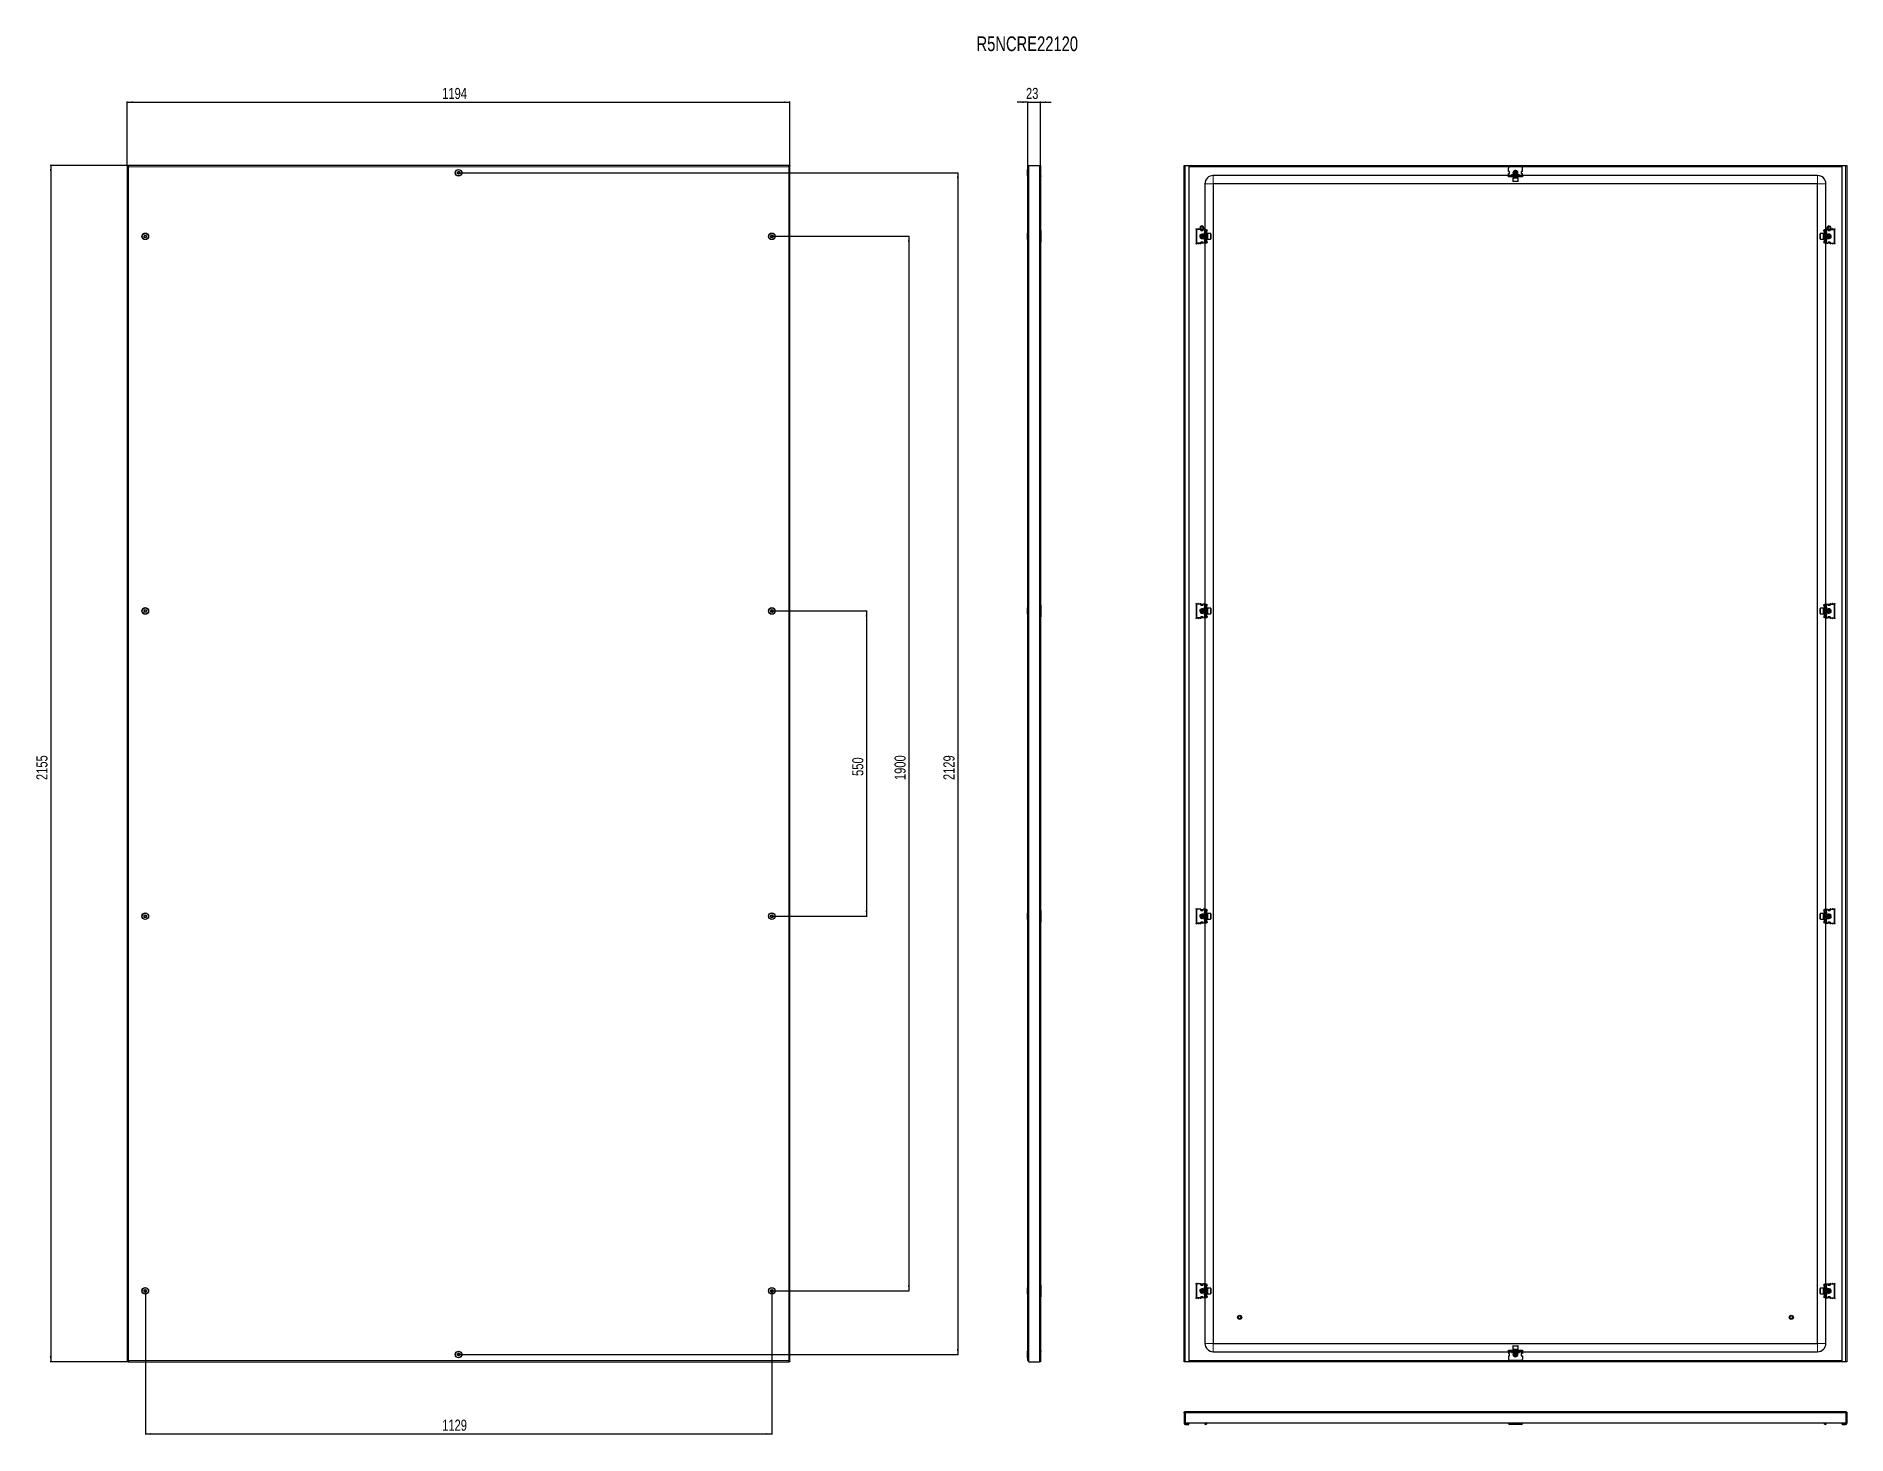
# Model space of a CAD drawing. Header units: millimetres. Extents: x -918 to 2344, y -1328 to 1192.
import ezdxf

# ---------------------------------------------------------------- set-up
doc = ezdxf.new("R2010")
doc.units = ezdxf.units.MM
doc.layers.add('FORMAT', color=7, linetype='Continuous')
doc.styles.add('SLDTEXTSTYLE0', font='TXT', dxfattribs={"width": 0.75})
doc.dimstyles.new('SLDDIMSTYLE0', dxfattribs={"dimtxt": 20, "dimasz": 10, "dimexe": 0, "dimexo": 0.0625, "dimgap": 5, "dimtad": 2, "dimdec": 1, "dimrnd": 1e-09, "dimzin": 12, "dimdsep": 46, "dimtxsty": 'SLDTEXTSTYLE0', "dimsah": 1, "dimcen": 0.09, "dimadec": 0, "dimazin": 3, "dimtfac": 1, "dimtmove": 0, "dimatfit": 0, "dimfxl": 0, "dimfrac": 2, "dimtolj": 1, "dimtzin": 12, "dimarcsym": 0})
doc.dimstyles.new('SLDDIMSTYLE1', dxfattribs={"dimtxt": 20, "dimasz": 10, "dimexe": 0, "dimexo": 0.0625, "dimgap": 5, "dimtad": 2, "dimdec": 1, "dimrnd": 1e-09, "dimzin": 12, "dimdsep": 46, "dimtxsty": 'SLDTEXTSTYLE0', "dimsah": 1, "dimcen": 0.09, "dimadec": 0, "dimazin": 3, "dimtfac": 1, "dimtofl": 0, "dimtmove": 0, "dimatfit": 3, "dimfxl": 0, "dimfrac": 2, "dimtolj": 1, "dimtzin": 12, "dimarcsym": 0})

msp = doc.modelspace()

# ---------------------------------------------------------------- texts
at = {"layer": 'FORMAT', "insert": (776.08, 1191.54), "char_height": 26.4583, "attachment_point": 1, "style": 'SLDTEXTSTYLE0'}
msp.add_mtext('R5NCRE22120', dxfattribs=at)

# ---------------------------------------------------------------- blocks, each defined once
blk = doc.blocks.new('_D')
at = {"layer": 'FORMAT'}
for p, q in [((868.5, 1073.1), (849.3, 1073.1)), ((868.5, 956.8), (868.5, 1074.1)), ((868.5, 1073.1), (891.5, 1073.1)), ((891.5, 958.9), (891.5, 1074.1)), ((891.5, 1073.1), (910.7, 1073.1))]:
    blk.add_line(p, q, dxfattribs=at)
for points in [[(868.5, 1073.1), (858.5, 1074.6), (858.5, 1071.5)], [(891.5, 1073.1), (901.5, 1071.5), (901.5, 1074.6)]]:
    blk.add_solid(points, dxfattribs=at)
at = {"layer": 'FORMAT', "insert": (865.2, 1098.8), "char_height": 20, "attachment_point": 1, "style": 'SLDTEXTSTYLE0'}
blk.add_mtext('23', dxfattribs=at)
blk = doc.blocks.new('_D_1')
at = {"layer": 'FORMAT'}
for p, q in [((-754.1, 958.9), (-893.1, 958.9)), ((-892.1, 958.9), (-892.1, -1196.1)), ((-754.1, -1196.1), (-893.1, -1196.1))]:
    blk.add_line(p, q, dxfattribs=at)
for points in [[(-892.1, 958.9), (-893.7, 948.9), (-890.6, 948.9)], [(-892.1, -1196.1), (-890.6, -1186.1), (-893.7, -1186.1)]]:
    blk.add_solid(points, dxfattribs=at)
at = {"layer": 'FORMAT', "insert": (-917.9, -148.2), "char_height": 20, "attachment_point": 1, "rotation": 90, "style": 'SLDTEXTSTYLE0'}
blk.add_mtext('2155', dxfattribs=at)
blk = doc.blocks.new('_D_2')
at = {"layer": 'FORMAT'}
for p, q in [((-754.1, 958.9), (-754.1, 1074.1)), ((-754.1, 1073.1), (439.9, 1073.1)), ((439.9, 958.9), (439.9, 1074.1))]:
    blk.add_line(p, q, dxfattribs=at)
for points in [[(-754.1, 1073.1), (-744.1, 1071.5), (-744.1, 1074.6)], [(439.9, 1073.1), (429.9, 1074.6), (429.9, 1071.5)]]:
    blk.add_solid(points, dxfattribs=at)
at = {"layer": 'FORMAT', "insert": (-186.7, 1098.8), "char_height": 20, "attachment_point": 1, "style": 'SLDTEXTSTYLE0'}
blk.add_mtext('1194', dxfattribs=at)
blk = doc.blocks.new('_D_3')
at = {"layer": 'FORMAT'}
for p, q in [((407.4, 831.4), (655, 831.4)), ((654, 831.4), (654, -1068.6)), ((407.4, -1068.6), (655, -1068.6))]:
    blk.add_line(p, q, dxfattribs=at)
for points in [[(654, 831.4), (652.5, 821.4), (655.6, 821.4)], [(654, -1068.6), (655.6, -1058.6), (652.5, -1058.6)]]:
    blk.add_solid(points, dxfattribs=at)
at = {"layer": 'FORMAT', "insert": (628.3, -148.2), "char_height": 20, "attachment_point": 1, "rotation": 90, "style": 'SLDTEXTSTYLE0'}
blk.add_mtext('1900', dxfattribs=at)
blk = doc.blocks.new('_D_4')
at = {"layer": 'FORMAT'}
for p, q in [((-721.6, -1068.6), (-721.6, -1327.3)), ((407.4, -1068.6), (407.4, -1327.3)), ((-721.6, -1326.3), (407.4, -1326.3))]:
    blk.add_line(p, q, dxfattribs=at)
for points in [[(-721.6, -1326.3), (-711.6, -1327.8), (-711.6, -1324.7)], [(407.4, -1326.3), (397.4, -1324.7), (397.4, -1327.8)]]:
    blk.add_solid(points, dxfattribs=at)
at = {"layer": 'FORMAT', "insert": (-186.7, -1300.5), "char_height": 20, "attachment_point": 1, "style": 'SLDTEXTSTYLE0'}
blk.add_mtext('1129', dxfattribs=at)
blk = doc.blocks.new('_D_5')
at = {"layer": 'FORMAT'}
for p, q in [((407.4, 156.4), (578.9, 156.4)), ((577.9, 156.4), (577.9, -393.6)), ((407.4, -393.6), (578.9, -393.6))]:
    blk.add_line(p, q, dxfattribs=at)
for points in [[(577.9, 156.4), (576.3, 146.4), (579.4, 146.4)], [(577.9, -393.6), (579.4, -383.6), (576.3, -383.6)]]:
    blk.add_solid(points, dxfattribs=at)
at = {"layer": 'FORMAT', "insert": (552.1, -140.8), "char_height": 20, "attachment_point": 1, "rotation": 90, "style": 'SLDTEXTSTYLE0'}
blk.add_mtext('550', dxfattribs=at)
blk = doc.blocks.new('_D_6')
at = {"layer": 'FORMAT'}
for p, q in [((-157.1, 945.9), (743.2, 945.9)), ((742.2, 945.9), (742.2, -1183.1)), ((-157.1, -1183.1), (743.2, -1183.1))]:
    blk.add_line(p, q, dxfattribs=at)
for points in [[(742.2, 945.9), (740.7, 935.9), (743.7, 935.9)], [(742.2, -1183.1), (743.7, -1173.1), (740.7, -1173.1)]]:
    blk.add_solid(points, dxfattribs=at)
at = {"layer": 'FORMAT', "insert": (716.4, -148.2), "char_height": 20, "attachment_point": 1, "rotation": 90, "style": 'SLDTEXTSTYLE0'}
blk.add_mtext('2129', dxfattribs=at)

# ---------------------------------------------------------------- dimensions: what is measured, and where the dimension line sits
at = {"layer": 'FORMAT'}
for base, p1, p2, dimstyle, picture, middle in [((439.86, 1073.06), (-754.14, 958.89), (439.86, 958.89), 'SLDDIMSTYLE1', '_D_2', (-157.14, 1073.06)), ((891.5, 1073.06), (868.5, 956.79), (891.5, 958.89), 'SLDDIMSTYLE0', '_D', (880, 1073.06)), ((407.36, -1326.27), (-721.64, -1068.61), (407.36, -1068.61), 'SLDDIMSTYLE1', '_D_4', (-157.14, -1326.27))]:
    dim = msp.add_linear_dim(base=base, p1=p1, p2=p2, dimstyle=dimstyle, dxfattribs=at)
    dim.commit()
    dim.dimension.update_dxf_attribs({"geometry": picture, "text_midpoint": middle, "dimtype": 160})
for base, p1, p2, picture, middle in [((-892.14, -1196.11), (-754.14, 958.89), (-754.14, -1196.11), '_D_1', (-892.14, -118.61)), ((742.2, -1183.11), (-157.14, 945.89), (-157.14, -1183.11), '_D_6', (742.2, -118.61)), ((654.04, -1068.61), (407.36, 831.39), (407.36, -1068.61), '_D_3', (654.04, -118.61)), ((577.87, -393.61), (407.36, 156.39), (407.36, -393.61), '_D_5', (577.87, -118.61))]:
    dim = msp.add_linear_dim(base=base, p1=p1, p2=p2, angle=90, dimstyle='SLDDIMSTYLE1', dxfattribs=at)
    dim.commit()
    dim.dimension.update_dxf_attribs({"geometry": picture, "text_midpoint": middle, "dimtype": 160})

# ---------------------------------------------------------------- linework, layer by layer
at = {"color": 7, "linetype": 'Continuous', "lineweight": 25}
for p, q in [((-754.14, 958.89), (-752.64, 958.89)), ((-754.14, 958.89), (-754.14, -1196.11)), ((-752.44, 958.89), (-752.64, 958.89)), ((-752.44, 957.78), (-752.44, 958.89)), ((438.16, 958.89), (-752.44, 958.89)), ((438.16, 957.77), (438.16, 958.89)), ((438.36, 958.89), (438.16, 958.89)), ((438.36, 958.89), (439.86, 958.89)), ((439.86, -1196.11), (439.86, 958.89)), ((868.5, 951.68), (868.2, 951.68)), ((868.2, 940.52), (868.2, 951.68)), ((868.5, -1194.01), (868.5, 956.79)), ((870.6, 958.89), (889.4, 958.89)), ((889.4, 958.89), (891.5, 958.89)), ((891.5, 958.89), (891.5, -1196.11)), ((1150.17, 958.89), (1152.27, 958.89)), ((1150.17, -1196.11), (1150.17, 958.89)), ((1152.27, 958.89), (1158.67, 958.89)), ((1158.67, 958.89), (1158.67, -1196.11)), ((1158.67, 958.89), (2335.67, 958.89)), ((1158.67, 957.39), (2335.67, 957.39)), ((1734.67, 948.39), (1734.67, 954.39)), ((1736.67, 948.39), (1734.67, 948.39)), ((1757.67, 956.39), (1736.67, 956.39)), ((1736.67, 944.39), (1736.67, 948.39)), ((1744.72, 946.39), (1744.17, 945.84)), ((1744.6, 946.91), (1744.42, 946.09)), ((1749.61, 946.39), (1744.72, 946.39)), ((1750.17, 945.84), (1749.61, 946.39)), ((1759.67, 948.39), (1757.67, 948.39)), ((1757.67, 948.39), (1757.67, 944.39)), ((1759.67, 948.39), (1759.67, 954.39)), ((2335.67, -1196.11), (2335.67, 958.89)), ((2335.67, 958.89), (2342.07, 958.89)), ((2342.07, 958.89), (2344.17, 958.89)), ((2344.17, 958.89), (2344.17, -1196.11)), ((868.2, 940.11), (868.2, 940.52)), ((868.2, 940.11), (868.5, 940.11)), ((891.5, 940.39), (892, 940.39)), ((891.5, 938.89), (892, 939.39)), ((892, 940.39), (892, 939.39)), ((1187.67, 925.89), (1187.67, 843.89)), ((1734.67, 940.89), (1202.67, 940.89)), ((2291.67, 925.89), (1202.67, 925.89)), ((1202.67, 925.89), (1202.67, -1163.11)), ((1734.67, 941.89), (1734.67, 944.39)), ((1734.67, 944.39), (1736.67, 944.39)), ((1734.67, 940.39), (1734.67, 941.89)), ((1734.67, 938.39), (1734.67, 940.39)), ((1734.67, 940.39), (1736.67, 940.39)), ((1734.94, 938.39), (1734.67, 938.39)), ((1759.4, 938.39), (1734.94, 938.39)), ((1757.67, 940.39), (1736.67, 940.39)), ((1736.67, 939.39), (1757.67, 939.39)), ((1742.17, 942.39), (1740.17, 942.39)), ((1740.17, 942.39), (1740.17, 941.89)), ((1740.17, 941.89), (1740.17, 940.39)), ((1743.03, 940.89), (1740.17, 940.89)), ((1743.14, 940.72), (1742.17, 942.39)), ((1742.17, 936.39), (1742.17, 930.99)), ((1752.17, 936.39), (1742.17, 936.39)), ((1751.57, 930.39), (1742.77, 930.39)), ((1743.17, 942.39), (1743.17, 940.89)), ((1751.17, 942.39), (1743.17, 942.39)), ((1744.17, 945.84), (1744.17, 945.78)), ((1750.17, 945.84), (1744.17, 945.84)), ((1744.17, 945.78), (1744.72, 945.39)), ((1746.02, 945.78), (1744.17, 945.78)), ((1744.72, 945.39), (1744.17, 945)), ((1744.17, 945), (1744.17, 944.78)), ((1746.02, 945), (1744.17, 945)), ((1744.17, 944.78), (1744.72, 944.39)), ((1746.02, 944.78), (1744.17, 944.78)), ((1744.72, 944.39), (1744.17, 944)), ((1744.17, 944), (1744.17, 943.78)), ((1746.02, 944), (1744.17, 944)), ((1744.17, 943.78), (1744.72, 943.39)), ((1746.02, 943.78), (1744.17, 943.78)), ((1744.72, 943.39), (1744.17, 943)), ((1744.17, 943), (1744.17, 942.78)), ((1746.02, 943), (1744.17, 943)), ((1744.17, 942.78), (1744.72, 942.39)), ((1746.02, 942.78), (1744.17, 942.78)), ((1744.72, 938.39), (1744.17, 938)), ((1744.17, 938), (1744.17, 937.78)), ((1746.02, 938), (1744.17, 938)), ((1744.17, 937.78), (1744.72, 937.39)), ((1746.02, 937.78), (1744.17, 937.78)), ((1744.72, 937.39), (1744.17, 937)), ((1744.17, 937), (1744.17, 936.64)), ((1746.02, 937), (1744.17, 937)), ((1744.42, 945.6), (1744.49, 945.23)), ((1744.61, 944.32), (1744.48, 944.56)), ((1746.23, 945.39), (1744.72, 945.39)), ((1746.23, 944.39), (1744.72, 944.39)), ((1746.23, 943.39), (1744.72, 943.39)), ((1746.23, 937.39), (1744.72, 937.39)), ((1750.17, 945.78), (1746.02, 945.78)), ((1750.17, 945), (1746.02, 945)), ((1750.17, 944.78), (1746.02, 944.78)), ((1750.17, 944), (1746.02, 944)), ((1750.17, 943.78), (1746.02, 943.78)), ((1750.17, 943), (1746.02, 943)), ((1750.17, 942.78), (1746.02, 942.78)), ((1750.17, 938), (1746.02, 938)), ((1750.17, 937.78), (1746.02, 937.78)), ((1750.17, 937), (1746.02, 937)), ((1749.61, 945.39), (1746.23, 945.39)), ((1749.61, 944.39), (1746.23, 944.39)), ((1749.61, 943.39), (1746.23, 943.39)), ((1749.61, 937.39), (1746.23, 937.39)), ((1749.61, 945.39), (1750.17, 945.78)), ((1750.17, 945), (1749.61, 945.39)), ((1749.61, 944.39), (1750.17, 944.78)), ((1750.17, 944), (1749.61, 944.39)), ((1749.61, 943.39), (1750.17, 943.78)), ((1750.17, 943), (1749.61, 943.39)), ((1749.61, 942.39), (1750.17, 942.78)), ((1750.17, 938), (1749.61, 938.39)), ((1749.61, 937.39), (1750.17, 937.78)), ((1750.17, 937), (1749.61, 937.39)), ((1749.86, 944.56), (1749.72, 944.32)), ((1750.17, 945.78), (1750.17, 945.84)), ((1750.17, 944.78), (1750.17, 945)), ((1750.17, 943.78), (1750.17, 944)), ((1750.17, 942.78), (1750.17, 943)), ((1750.17, 937.78), (1750.17, 938)), ((1750.17, 936.64), (1750.17, 937)), ((1751.17, 940.89), (1751.17, 942.39)), ((1752.17, 942.39), (1751.2, 940.72)), ((1754.17, 940.89), (1751.3, 940.89)), ((1754.17, 942.39), (1752.17, 942.39)), ((1752.17, 930.99), (1752.17, 936.39)), ((1754.17, 941.89), (1754.17, 942.39)), ((1754.17, 940.39), (1754.17, 941.89)), ((1757.67, 944.39), (1759.67, 944.39)), ((1757.67, 940.39), (1759.67, 940.39)), ((1759.67, 938.39), (1759.4, 938.39)), ((1759.67, 941.89), (1759.67, 944.39)), ((1759.67, 940.39), (1759.67, 941.89)), ((2291.67, 940.89), (1759.67, 940.89)), ((1759.67, 940.39), (1759.67, 938.39)), ((2291.67, -1163.11), (2291.67, 925.89)), ((2306.67, 843.89), (2306.67, 925.89)), ((868.5, 837.18), (868.2, 837.18)), ((868.2, 825.61), (868.2, 837.18)), ((868.2, 825.61), (868.5, 825.61)), ((892, 841.89), (892, 820.89)), ((1171.67, 844.14), (1171.67, 818.64)), ((1172.17, 841.89), (1172.17, 820.89)), ((1180.17, 843.89), (1174.17, 843.89)), ((1180.17, 818.89), (1174.17, 818.89)), ((1179.67, 818.89), (1179.67, 818.64)), ((1180.17, 843.89), (1180.17, 841.89)), ((1180.37, 843.1), (1180.17, 843.22)), ((1180.17, 841.89), (1184.17, 841.89)), ((1180.17, 820.89), (1180.17, 818.89)), ((1184.17, 820.89), (1180.17, 820.89)), ((1180.17, 819.01), (1180.37, 819.01)), ((1180.37, 841.89), (1180.37, 843.1)), ((1180.37, 819.01), (1180.37, 820.89)), ((1180.42, 843.51), (1180.75, 843.75)), ((1180.92, 843.51), (1180.42, 843.16)), ((1180.42, 843.16), (1180.42, 843.51)), ((1180.42, 842.25), (1180.42, 843.16)), ((1180.42, 841.89), (1180.42, 842.25)), ((1180.42, 820.54), (1180.42, 820.89)), ((1180.42, 819.62), (1180.42, 820.54)), ((1180.42, 819.62), (1180.92, 819.27)), ((1180.42, 819.27), (1180.42, 819.62)), ((1180.92, 818.92), (1180.42, 819.27)), ((1180.92, 843.66), (1180.92, 843.51)), ((1180.92, 843.51), (1181.32, 843.51)), ((1183.42, 819.27), (1180.92, 819.27)), ((1180.92, 819.27), (1180.92, 818.92)), ((1183.42, 818.92), (1180.92, 818.92)), ((1181.64, 828.83), (1182.47, 828.64)), ((1182.72, 834.39), (1182.17, 833.84)), ((1182.17, 833.84), (1182.17, 828.95)), ((1182.17, 828.95), (1182.72, 828.39)), ((1182.78, 834.39), (1182.72, 834.39)), ((1182.72, 834.39), (1182.72, 828.39)), ((1182.72, 828.39), (1182.78, 828.39)), ((1183.17, 833.84), (1182.78, 834.39)), ((1182.78, 834.39), (1182.78, 830.25)), ((1182.78, 830.25), (1182.78, 828.39)), ((1182.78, 828.39), (1183.17, 828.95)), ((1182.96, 828.65), (1183.33, 828.71)), ((1183.01, 843.51), (1183.42, 843.51)), ((1183.56, 834.39), (1183.17, 833.84)), ((1183.17, 833.84), (1183.17, 830.46)), ((1183.17, 830.46), (1183.17, 828.95)), ((1183.17, 828.95), (1183.56, 828.39)), ((1183.42, 843.51), (1183.42, 843.66)), ((1183.92, 843.16), (1183.42, 843.51)), ((1183.42, 819.27), (1183.92, 819.62)), ((1183.42, 818.92), (1183.42, 819.27)), ((1183.92, 819.27), (1183.42, 818.92)), ((1183.78, 834.39), (1183.56, 834.39)), ((1183.56, 834.39), (1183.56, 830.25)), ((1183.56, 830.25), (1183.56, 828.39)), ((1183.56, 828.39), (1183.78, 828.39)), ((1183.59, 843.75), (1183.92, 843.51)), ((1184.17, 833.84), (1183.78, 834.39)), ((1183.78, 834.39), (1183.78, 830.25)), ((1183.78, 830.25), (1183.78, 828.39)), ((1183.78, 828.39), (1184.17, 828.95)), ((1183.92, 843.51), (1183.92, 843.16)), ((1184.17, 843.22), (1183.92, 843.08)), ((1183.92, 843.16), (1183.92, 842.25)), ((1183.92, 842.25), (1183.92, 841.89)), ((1183.92, 820.89), (1183.92, 820.54)), ((1183.92, 820.54), (1183.92, 819.62)), ((1183.92, 819.62), (1183.92, 819.27)), ((1184, 834.08), (1184.24, 833.95)), ((1184.24, 828.84), (1184, 828.7)), ((1184.17, 841.89), (1184.17, 843.89)), ((1186.67, 843.89), (1184.17, 843.89)), ((1184.56, 834.39), (1184.17, 833.84)), ((1184.17, 833.84), (1184.17, 830.46)), ((1184.17, 830.46), (1184.17, 828.95)), ((1184.17, 828.95), (1184.56, 828.39)), ((1184.17, 818.89), (1184.17, 820.89)), ((1186.67, 818.89), (1184.17, 818.89)), ((1184.78, 834.39), (1184.56, 834.39)), ((1184.56, 834.39), (1184.56, 830.25)), ((1184.56, 830.25), (1184.56, 828.39)), ((1184.56, 828.39), (1184.78, 828.39)), ((1185.17, 833.84), (1184.78, 834.39)), ((1184.78, 834.39), (1184.78, 830.25)), ((1184.78, 830.25), (1184.78, 828.39)), ((1184.78, 828.39), (1185.17, 828.95)), ((1185.56, 834.39), (1185.17, 833.84)), ((1185.17, 833.84), (1185.17, 830.46)), ((1185.17, 830.46), (1185.17, 828.95)), ((1185.17, 828.95), (1185.56, 828.39)), ((1185.78, 834.39), (1185.56, 834.39)), ((1185.56, 834.39), (1185.56, 830.25)), ((1185.56, 830.25), (1185.56, 828.39)), ((1185.56, 828.39), (1185.78, 828.39)), ((1186.17, 833.84), (1185.78, 834.39)), ((1185.78, 834.39), (1185.78, 830.25)), ((1185.78, 830.25), (1185.78, 828.39)), ((1185.78, 828.39), (1186.17, 828.95)), ((1186.17, 838.39), (1186.17, 836.39)), ((1186.67, 838.39), (1186.17, 838.39)), ((1186.17, 836.64), (1187.17, 836.64)), ((1186.17, 836.39), (1187.84, 835.42)), ((1187.67, 835.39), (1186.17, 835.39)), ((1186.17, 835.39), (1186.17, 827.39)), ((1186.17, 827.39), (1187.67, 827.39)), ((1187.84, 827.36), (1186.17, 826.39)), ((1186.17, 826.39), (1186.17, 824.39)), ((1187.17, 826.14), (1186.17, 826.14)), ((1186.17, 824.39), (1186.67, 824.39)), ((1188.17, 843.89), (1186.67, 843.89)), ((1188.17, 838.39), (1186.67, 838.39)), ((1186.67, 824.39), (1188.17, 824.39)), ((1188.17, 818.89), (1186.67, 818.89)), ((1187.17, 836.64), (1187.67, 836.64)), ((1187.67, 826.14), (1187.17, 826.14)), ((1187.67, 836.64), (1187.67, 835.53)), ((1187.67, 827.26), (1187.67, 826.14)), ((1187.67, 818.89), (1187.67, 168.89)), ((1188.17, 843.89), (1190.17, 843.89)), ((1188.17, 841.89), (1188.17, 843.89)), ((1188.17, 841.89), (1188.17, 820.89)), ((1188.17, 818.89), (1188.17, 820.89)), ((1190.17, 818.89), (1188.17, 818.89)), ((1189.17, 820.89), (1189.17, 841.89)), ((1190.17, 843.89), (1190.17, 843.62)), ((1190.17, 843.62), (1190.17, 819.16)), ((1190.17, 842.81), (1190.37, 842.6)), ((1190.67, 840.14), (1190.17, 840.14)), ((1190.67, 836.64), (1190.17, 836.64)), ((1190.56, 834.39), (1190.17, 833.84)), ((1190.17, 828.95), (1190.56, 828.39)), ((1190.17, 826.14), (1190.67, 826.14)), ((1190.67, 822.64), (1190.17, 822.64)), ((1190.37, 820.18), (1190.17, 819.98)), ((1190.17, 819.16), (1190.17, 818.89)), ((1190.78, 834.39), (1190.56, 834.39)), ((1190.56, 834.39), (1190.56, 830.25)), ((1190.56, 830.25), (1190.56, 828.39)), ((1190.56, 828.39), (1190.78, 828.39)), ((1190.67, 841.89), (1190.67, 841.43)), ((1190.67, 836.64), (1190.67, 840.14)), ((1190.67, 834.39), (1190.67, 836.64)), ((1190.67, 826.14), (1190.67, 828.39)), ((1190.67, 822.64), (1190.67, 826.14)), ((1190.67, 820.89), (1190.67, 821.29)), ((1190.75, 841.56), (1191.73, 842.53)), ((1191.11, 841.2), (1190.75, 841.56)), ((1191.11, 821.58), (1190.75, 821.23)), ((1190.75, 821.23), (1191.73, 820.25)), ((1191.17, 833.84), (1190.78, 834.39)), ((1190.78, 834.39), (1190.78, 830.25)), ((1190.78, 830.25), (1190.78, 828.39)), ((1190.78, 828.39), (1191.17, 828.95)), ((1191.11, 841.2), (1192.08, 842.18)), ((1191.11, 821.58), (1192.08, 820.61)), ((1191.56, 834.39), (1191.17, 833.84)), ((1191.17, 833.84), (1191.17, 830.46)), ((1191.17, 830.46), (1191.17, 828.95)), ((1191.17, 828.95), (1191.56, 828.39)), ((1191.92, 834.39), (1191.56, 834.39)), ((1191.56, 834.39), (1191.56, 830.25)), ((1191.56, 830.25), (1191.56, 828.39)), ((1191.56, 828.39), (1191.92, 828.39)), ((1191.73, 842.53), (1192.08, 842.18)), ((1191.73, 820.25), (1192.08, 820.61)), ((1197.57, 836.39), (1192.17, 836.39)), ((1192.17, 836.39), (1192.17, 826.39)), ((1192.17, 826.39), (1197.57, 826.39)), ((1198.17, 835.79), (1198.17, 826.99)), ((2296.17, 835.46), (2296.17, 835.79)), ((2296.17, 826.99), (2296.17, 835.46)), ((2302.17, 836.39), (2296.77, 836.39)), ((2296.77, 826.39), (2302.17, 826.39)), ((2302.17, 836.01), (2302.17, 836.39)), ((2302.17, 826.39), (2302.17, 836.01)), ((2302.61, 842.53), (2302.25, 842.18)), ((2303.23, 841.2), (2302.25, 842.18)), ((2303.23, 821.58), (2302.25, 820.61)), ((2302.61, 820.25), (2302.25, 820.61)), ((2302.78, 834.39), (2302.42, 834.39)), ((2302.42, 828.39), (2302.78, 828.39)), ((2303.58, 841.56), (2302.61, 842.53)), ((2303.58, 821.23), (2302.61, 820.25)), ((2303.17, 833.84), (2302.78, 834.39)), ((2302.78, 830.25), (2302.78, 834.39)), ((2302.78, 828.39), (2302.78, 830.25)), ((2302.78, 828.39), (2303.17, 828.95)), ((2303.56, 834.39), (2303.17, 833.84)), ((2303.17, 830.46), (2303.17, 833.84)), ((2303.17, 828.95), (2303.17, 830.46)), ((2303.17, 828.95), (2303.56, 828.39)), ((2303.23, 841.2), (2303.58, 841.56)), ((2303.23, 821.58), (2303.58, 821.23)), ((2303.78, 834.39), (2303.56, 834.39)), ((2303.56, 830.25), (2303.56, 834.39)), ((2303.56, 828.39), (2303.56, 830.25)), ((2303.56, 828.39), (2303.78, 828.39)), ((2303.67, 841.89), (2303.67, 841.5)), ((2303.67, 840.14), (2304.17, 840.14)), ((2303.67, 840.14), (2303.67, 836.64)), ((2304.17, 836.64), (2303.67, 836.64)), ((2303.67, 836.64), (2303.67, 834.39)), ((2303.67, 828.39), (2303.67, 826.14)), ((2303.67, 826.14), (2304.17, 826.14)), ((2303.67, 826.14), (2303.67, 822.64)), ((2303.67, 822.64), (2304.17, 822.64)), ((2303.67, 820.89), (2303.67, 821.35)), ((2304.17, 833.84), (2303.78, 834.39)), ((2303.78, 830.25), (2303.78, 834.39)), ((2303.78, 828.39), (2303.78, 830.25)), ((2303.78, 828.39), (2304.17, 828.95)), ((2303.96, 842.6), (2304.17, 842.81)), ((2304.17, 819.98), (2303.96, 820.18)), ((2304.17, 843.89), (2306.17, 843.89)), ((2304.17, 843.62), (2304.17, 843.89)), ((2304.17, 819.16), (2304.17, 843.62)), ((2304.17, 818.89), (2304.17, 819.16)), ((2306.17, 818.89), (2304.17, 818.89)), ((2305.17, 841.89), (2305.17, 820.89)), ((2306.17, 843.89), (2306.17, 841.89)), ((2306.17, 843.89), (2307.67, 843.89)), ((2306.17, 820.89), (2306.17, 841.89)), ((2307.67, 838.39), (2306.17, 838.39)), ((2306.17, 824.39), (2307.67, 824.39)), ((2306.17, 820.89), (2306.17, 818.89)), ((2306.17, 818.89), (2307.67, 818.89)), ((2306.49, 835.42), (2308.17, 836.39)), ((2308.17, 826.39), (2306.49, 827.36)), ((2306.67, 835.53), (2306.67, 836.64)), ((2306.67, 836.64), (2307.17, 836.64)), ((2308.17, 835.39), (2306.67, 835.39)), ((2306.67, 827.39), (2308.17, 827.39)), ((2306.67, 826.14), (2306.67, 827.26)), ((2307.17, 826.14), (2306.67, 826.14)), ((2306.67, 168.89), (2306.67, 818.89)), ((2307.17, 836.64), (2308.17, 836.64)), ((2308.17, 826.14), (2307.17, 826.14)), ((2307.67, 843.89), (2310.17, 843.89)), ((2308.17, 838.39), (2307.67, 838.39)), ((2307.67, 824.39), (2308.17, 824.39)), ((2307.67, 818.89), (2310.17, 818.89)), ((2308.17, 836.39), (2308.17, 838.39)), ((2308.17, 827.39), (2308.17, 835.39)), ((2308.56, 834.39), (2308.17, 833.84)), ((2308.17, 828.95), (2308.56, 828.39)), ((2308.17, 824.39), (2308.17, 826.39)), ((2308.78, 834.39), (2308.56, 834.39)), ((2308.56, 830.25), (2308.56, 834.39)), ((2308.56, 828.39), (2308.56, 830.25)), ((2308.56, 828.39), (2308.78, 828.39)), ((2309.17, 833.84), (2308.78, 834.39)), ((2308.78, 830.25), (2308.78, 834.39)), ((2308.78, 828.39), (2308.78, 830.25)), ((2308.78, 828.39), (2309.17, 828.95)), ((2309.56, 834.39), (2309.17, 833.84)), ((2309.17, 830.46), (2309.17, 833.84)), ((2309.17, 828.95), (2309.17, 830.46)), ((2309.17, 828.95), (2309.56, 828.39)), ((2309.78, 834.39), (2309.56, 834.39)), ((2309.56, 830.25), (2309.56, 834.39)), ((2309.56, 828.39), (2309.56, 830.25)), ((2309.56, 828.39), (2309.78, 828.39)), ((2310.17, 833.84), (2309.78, 834.39)), ((2309.78, 830.25), (2309.78, 834.39)), ((2309.78, 828.39), (2309.78, 830.25)), ((2309.78, 828.39), (2310.17, 828.95)), ((2310.09, 833.95), (2310.34, 834.08)), ((2310.34, 828.7), (2310.09, 828.84)), ((2310.17, 843.89), (2310.17, 841.89)), ((2310.42, 843.08), (2310.17, 843.22)), ((2310.17, 841.89), (2314.17, 841.89)), ((2310.56, 834.39), (2310.17, 833.84)), ((2310.17, 830.46), (2310.17, 833.84)), ((2310.17, 828.95), (2310.17, 830.46)), ((2310.17, 828.95), (2310.56, 828.39)), ((2314.17, 820.89), (2310.17, 820.89)), ((2310.17, 820.89), (2310.17, 818.89)), ((2310.42, 843.51), (2310.75, 843.75)), ((2310.92, 843.51), (2310.42, 843.16)), ((2310.42, 843.16), (2310.42, 843.51)), ((2310.42, 842.25), (2310.42, 843.16)), ((2310.42, 841.89), (2310.42, 842.25)), ((2310.42, 820.54), (2310.42, 820.89)), ((2310.42, 819.62), (2310.42, 820.54)), ((2310.42, 819.62), (2310.92, 819.27)), ((2310.42, 819.27), (2310.42, 819.62)), ((2310.92, 818.92), (2310.42, 819.27)), ((2310.78, 834.39), (2310.56, 834.39)), ((2310.56, 830.25), (2310.56, 834.39)), ((2310.56, 828.39), (2310.56, 830.25)), ((2310.56, 828.39), (2310.78, 828.39)), ((2311.17, 833.84), (2310.78, 834.39)), ((2310.78, 830.25), (2310.78, 834.39)), ((2310.78, 828.39), (2310.78, 830.25)), ((2310.78, 828.39), (2311.17, 828.95)), ((2310.92, 843.66), (2310.92, 843.51)), ((2310.92, 843.51), (2311.32, 843.51)), ((2313.42, 819.27), (2310.92, 819.27)), ((2310.92, 819.27), (2310.92, 818.92)), ((2313.42, 818.92), (2310.92, 818.92)), ((2311, 828.71), (2311.38, 828.65)), ((2311.56, 834.39), (2311.17, 833.84)), ((2311.17, 830.46), (2311.17, 833.84)), ((2311.17, 828.95), (2311.17, 830.46)), ((2311.17, 828.95), (2311.56, 828.39)), ((2311.61, 834.39), (2311.56, 834.39)), ((2311.56, 830.25), (2311.56, 834.39)), ((2311.56, 828.39), (2311.56, 830.25)), ((2311.56, 828.39), (2311.61, 828.39)), ((2312.17, 833.84), (2311.61, 834.39)), ((2311.61, 834.16), (2311.61, 834.39)), ((2311.61, 828.39), (2311.61, 834.16)), ((2311.61, 828.39), (2312.17, 828.95)), ((2311.86, 828.64), (2312.69, 828.83)), ((2312.17, 833.65), (2312.17, 833.84)), ((2312.17, 828.95), (2312.17, 833.65)), ((2313.01, 843.51), (2313.42, 843.51)), ((2313.42, 843.51), (2313.42, 843.66)), ((2313.92, 843.16), (2313.42, 843.51)), ((2313.42, 819.27), (2313.92, 819.62)), ((2313.42, 818.92), (2313.42, 819.27)), ((2313.92, 819.27), (2313.42, 818.92)), ((2313.59, 843.75), (2313.92, 843.51)), ((2313.92, 843.51), (2313.92, 843.16)), ((2313.92, 843.16), (2313.92, 842.25)), ((2313.92, 842.25), (2313.92, 841.89)), ((2313.92, 820.89), (2313.92, 820.54)), ((2313.92, 820.54), (2313.92, 819.62)), ((2313.92, 819.62), (2313.92, 819.27)), ((2314.17, 843.22), (2313.97, 843.1)), ((2313.97, 843.1), (2313.97, 841.89)), ((2313.97, 820.89), (2313.97, 819.01)), ((2313.97, 819.01), (2314.17, 819.01)), ((2314.17, 843.89), (2320.17, 843.89)), ((2314.17, 841.89), (2314.17, 843.89)), ((2314.17, 818.89), (2314.17, 820.89)), ((2314.17, 818.89), (2320.17, 818.89)), ((2314.67, 818.64), (2314.67, 818.89)), ((2322.17, 820.89), (2322.17, 841.89)), ((2322.67, 818.64), (2322.67, 844.14)), ((892, 166.89), (892, 145.89)), ((1171.67, 169.14), (1171.67, 143.64)), ((1172.17, 166.89), (1172.17, 145.89)), ((1180.17, 168.89), (1174.17, 168.89)), ((1179.67, 169.14), (1179.67, 168.89)), ((1180.17, 168.89), (1180.17, 166.89)), ((1180.37, 168.77), (1180.17, 168.77)), ((1180.17, 166.89), (1184.17, 166.89)), ((1180.37, 166.89), (1180.37, 168.77)), ((1180.42, 168.51), (1180.92, 168.87)), ((1180.92, 168.51), (1180.42, 168.16)), ((1180.42, 168.16), (1180.42, 168.51)), ((1180.42, 167.25), (1180.42, 168.16)), ((1180.42, 166.89), (1180.42, 167.25)), ((1180.92, 168.87), (1180.92, 168.51)), ((1180.92, 168.87), (1183.42, 168.87)), ((1180.92, 168.51), (1183.42, 168.51)), ((1183.42, 168.51), (1183.42, 168.87)), ((1183.42, 168.87), (1183.92, 168.51)), ((1183.92, 168.16), (1183.42, 168.51)), ((1183.92, 168.51), (1183.92, 168.16)), ((1183.92, 168.16), (1183.92, 167.25)), ((1183.92, 167.25), (1183.92, 166.89)), ((1184.17, 166.89), (1184.17, 168.89)), ((1186.67, 168.89), (1184.17, 168.89)), ((1186.17, 163.39), (1186.17, 161.39)), ((1186.67, 163.39), (1186.17, 163.39)), ((1188.17, 168.89), (1186.67, 168.89)), ((1188.17, 163.39), (1186.67, 163.39)), ((1188.17, 168.89), (1190.17, 168.89)), ((1188.17, 166.89), (1188.17, 168.89)), ((1188.17, 166.89), (1188.17, 145.89)), ((1189.17, 145.89), (1189.17, 166.89)), ((1190.17, 168.89), (1190.17, 168.62)), ((1190.17, 168.62), (1190.17, 144.16)), ((1190.17, 167.81), (1190.37, 167.6)), ((1190.67, 165.14), (1190.17, 165.14)), ((1190.67, 166.89), (1190.67, 166.43)), ((1190.67, 161.64), (1190.67, 165.14)), ((1190.75, 166.56), (1191.73, 167.53)), ((1191.11, 166.2), (1190.75, 166.56)), ((1191.11, 166.2), (1192.08, 167.18)), ((1191.73, 167.53), (1192.08, 167.18)), ((2302.61, 167.53), (2302.25, 167.18)), ((2303.23, 166.2), (2302.25, 167.18)), ((2303.58, 166.56), (2302.61, 167.53)), ((2303.23, 166.2), (2303.58, 166.56)), ((2303.67, 166.89), (2303.67, 166.5)), ((2303.67, 165.14), (2304.17, 165.14)), ((2303.67, 165.14), (2303.67, 161.64)), ((2303.96, 167.6), (2304.17, 167.81)), ((2304.17, 168.89), (2306.17, 168.89)), ((2304.17, 168.62), (2304.17, 168.89)), ((2304.17, 144.16), (2304.17, 168.62)), ((2305.17, 166.89), (2305.17, 145.89)), ((2306.17, 168.89), (2306.17, 166.89)), ((2306.17, 168.89), (2307.67, 168.89)), ((2306.17, 145.89), (2306.17, 166.89)), ((2307.67, 163.39), (2306.17, 163.39)), ((2307.67, 168.89), (2310.17, 168.89)), ((2308.17, 163.39), (2307.67, 163.39)), ((2308.17, 161.39), (2308.17, 163.39)), ((2310.17, 168.89), (2310.17, 166.89)), ((2310.17, 166.89), (2314.17, 166.89)), ((2310.42, 168.51), (2310.92, 168.87)), ((2310.92, 168.51), (2310.42, 168.16)), ((2310.42, 168.16), (2310.42, 168.51)), ((2310.42, 167.25), (2310.42, 168.16)), ((2310.42, 166.89), (2310.42, 167.25)), ((2310.92, 168.87), (2310.92, 168.51)), ((2310.92, 168.87), (2313.42, 168.87)), ((2310.92, 168.51), (2313.42, 168.51)), ((2313.42, 168.51), (2313.42, 168.87)), ((2313.42, 168.87), (2313.92, 168.51)), ((2313.92, 168.16), (2313.42, 168.51)), ((2313.92, 168.51), (2313.92, 168.16)), ((2313.92, 168.16), (2313.92, 167.25)), ((2313.92, 167.25), (2313.92, 166.89)), ((2313.97, 168.77), (2313.97, 166.89)), ((2314.17, 168.77), (2313.97, 168.77)), ((2314.17, 168.89), (2320.17, 168.89)), ((2314.17, 166.89), (2314.17, 168.89)), ((2314.67, 168.89), (2314.67, 169.14)), ((2322.17, 145.89), (2322.17, 166.89)), ((2322.67, 143.64), (2322.67, 169.14)), ((868.5, 162.18), (868.2, 162.18)), ((868.2, 150.61), (868.2, 162.18)), ((868.2, 150.61), (868.5, 150.61)), ((1180.17, 143.89), (1174.17, 143.89)), ((1179.67, 143.89), (1179.67, 143.64)), ((1184.17, 145.89), (1180.17, 145.89)), ((1180.17, 145.89), (1180.17, 143.89)), ((1180.17, 144.01), (1180.37, 144.01)), ((1180.37, 144.01), (1180.37, 145.89)), ((1180.42, 145.54), (1180.42, 145.89)), ((1180.42, 144.62), (1180.42, 145.54)), ((1180.42, 144.62), (1180.92, 144.27)), ((1180.42, 144.27), (1180.42, 144.62)), ((1180.92, 143.92), (1180.42, 144.27)), ((1183.42, 144.27), (1180.92, 144.27)), ((1180.92, 144.27), (1180.92, 143.92)), ((1183.42, 143.92), (1180.92, 143.92)), ((1181.64, 153.83), (1182.47, 153.64)), ((1182.72, 159.39), (1182.17, 158.84)), ((1182.17, 158.84), (1182.17, 153.95)), ((1182.17, 153.95), (1182.72, 153.39)), ((1182.78, 159.39), (1182.72, 159.39)), ((1182.72, 159.39), (1182.72, 153.39)), ((1182.72, 153.39), (1182.78, 153.39)), ((1183.17, 158.84), (1182.78, 159.39)), ((1182.78, 159.39), (1182.78, 155.25)), ((1182.78, 155.25), (1182.78, 153.39)), ((1182.78, 153.39), (1183.17, 153.95)), ((1182.96, 153.65), (1183.33, 153.71)), ((1183.56, 159.39), (1183.17, 158.84)), ((1183.17, 158.84), (1183.17, 155.46)), ((1183.17, 155.46), (1183.17, 153.95)), ((1183.17, 153.95), (1183.56, 153.39)), ((1183.42, 144.27), (1183.92, 144.62)), ((1183.42, 143.92), (1183.42, 144.27)), ((1183.92, 144.27), (1183.42, 143.92)), ((1183.78, 159.39), (1183.56, 159.39)), ((1183.56, 159.39), (1183.56, 155.25)), ((1183.56, 155.25), (1183.56, 153.39)), ((1183.56, 153.39), (1183.78, 153.39)), ((1184.17, 158.84), (1183.78, 159.39)), ((1183.78, 159.39), (1183.78, 155.25)), ((1183.78, 155.25), (1183.78, 153.39)), ((1183.78, 153.39), (1184.17, 153.95)), ((1183.92, 145.89), (1183.92, 145.54)), ((1183.92, 145.54), (1183.92, 144.62)), ((1183.92, 144.62), (1183.92, 144.27)), ((1184, 159.08), (1184.24, 158.95)), ((1184.24, 153.84), (1184, 153.7)), ((1184.56, 159.39), (1184.17, 158.84)), ((1184.17, 158.84), (1184.17, 155.46)), ((1184.17, 155.46), (1184.17, 153.95)), ((1184.17, 153.95), (1184.56, 153.39)), ((1184.17, 143.89), (1184.17, 145.89)), ((1186.67, 143.89), (1184.17, 143.89)), ((1184.78, 159.39), (1184.56, 159.39)), ((1184.56, 159.39), (1184.56, 155.25)), ((1184.56, 155.25), (1184.56, 153.39)), ((1184.56, 153.39), (1184.78, 153.39)), ((1185.17, 158.84), (1184.78, 159.39)), ((1184.78, 159.39), (1184.78, 155.25)), ((1184.78, 155.25), (1184.78, 153.39)), ((1184.78, 153.39), (1185.17, 153.95)), ((1185.56, 159.39), (1185.17, 158.84)), ((1185.17, 158.84), (1185.17, 155.46)), ((1185.17, 155.46), (1185.17, 153.95)), ((1185.17, 153.95), (1185.56, 153.39)), ((1185.78, 159.39), (1185.56, 159.39)), ((1185.56, 159.39), (1185.56, 155.25)), ((1185.56, 155.25), (1185.56, 153.39)), ((1185.56, 153.39), (1185.78, 153.39)), ((1186.17, 158.84), (1185.78, 159.39)), ((1185.78, 159.39), (1185.78, 155.25)), ((1185.78, 155.25), (1185.78, 153.39)), ((1185.78, 153.39), (1186.17, 153.95)), ((1186.17, 161.64), (1187.17, 161.64)), ((1186.17, 161.39), (1187.84, 160.42)), ((1187.67, 160.39), (1186.17, 160.39)), ((1186.17, 160.39), (1186.17, 152.39)), ((1186.17, 152.39), (1187.67, 152.39)), ((1187.84, 152.36), (1186.17, 151.39)), ((1186.17, 151.39), (1186.17, 149.39)), ((1187.17, 151.14), (1186.17, 151.14)), ((1186.17, 149.39), (1186.67, 149.39)), ((1186.67, 149.39), (1188.17, 149.39)), ((1188.17, 143.89), (1186.67, 143.89)), ((1187.17, 161.64), (1187.67, 161.64)), ((1187.67, 151.14), (1187.17, 151.14)), ((1187.67, 161.64), (1187.67, 160.53)), ((1187.67, 152.26), (1187.67, 151.14)), ((1187.67, 143.89), (1187.67, -381.11)), ((1188.17, 143.89), (1188.17, 145.89)), ((1190.17, 143.89), (1188.17, 143.89)), ((1190.67, 161.64), (1190.17, 161.64)), ((1190.56, 159.39), (1190.17, 158.84)), ((1190.17, 153.95), (1190.56, 153.39)), ((1190.17, 151.14), (1190.67, 151.14)), ((1190.67, 147.64), (1190.17, 147.64)), ((1190.37, 145.18), (1190.17, 144.98)), ((1190.17, 144.16), (1190.17, 143.89)), ((1190.78, 159.39), (1190.56, 159.39)), ((1190.56, 159.39), (1190.56, 155.25)), ((1190.56, 155.25), (1190.56, 153.39)), ((1190.56, 153.39), (1190.78, 153.39)), ((1190.67, 159.39), (1190.67, 161.64)), ((1190.67, 151.14), (1190.67, 153.39)), ((1190.67, 147.64), (1190.67, 151.14)), ((1190.67, 145.89), (1190.67, 146.29)), ((1191.11, 146.58), (1190.75, 146.23)), ((1190.75, 146.23), (1191.73, 145.25)), ((1191.17, 158.84), (1190.78, 159.39)), ((1190.78, 159.39), (1190.78, 155.25)), ((1190.78, 155.25), (1190.78, 153.39)), ((1190.78, 153.39), (1191.17, 153.95)), ((1191.11, 146.58), (1192.08, 145.61)), ((1191.56, 159.39), (1191.17, 158.84)), ((1191.17, 158.84), (1191.17, 155.46)), ((1191.17, 155.46), (1191.17, 153.95)), ((1191.17, 153.95), (1191.56, 153.39)), ((1191.92, 159.39), (1191.56, 159.39)), ((1191.56, 159.39), (1191.56, 155.25)), ((1191.56, 155.25), (1191.56, 153.39)), ((1191.56, 153.39), (1191.92, 153.39)), ((1191.73, 145.25), (1192.08, 145.61)), ((1197.57, 161.39), (1192.17, 161.39)), ((1192.17, 161.39), (1192.17, 151.39)), ((1192.17, 151.39), (1197.57, 151.39)), ((1198.17, 160.79), (1198.17, 151.99)), ((2296.17, 160.46), (2296.17, 160.79)), ((2296.17, 151.99), (2296.17, 160.46)), ((2302.17, 161.39), (2296.77, 161.39)), ((2296.77, 151.39), (2302.17, 151.39)), ((2302.17, 161.01), (2302.17, 161.39)), ((2302.17, 151.39), (2302.17, 161.01)), ((2303.23, 146.58), (2302.25, 145.61)), ((2302.61, 145.25), (2302.25, 145.61)), ((2302.78, 159.39), (2302.42, 159.39)), ((2302.42, 153.39), (2302.78, 153.39)), ((2303.58, 146.23), (2302.61, 145.25)), ((2303.17, 158.84), (2302.78, 159.39)), ((2302.78, 155.25), (2302.78, 159.39)), ((2302.78, 153.39), (2302.78, 155.25)), ((2302.78, 153.39), (2303.17, 153.95)), ((2303.56, 159.39), (2303.17, 158.84)), ((2303.17, 155.46), (2303.17, 158.84)), ((2303.17, 153.95), (2303.17, 155.46)), ((2303.17, 153.95), (2303.56, 153.39)), ((2303.23, 146.58), (2303.58, 146.23)), ((2303.78, 159.39), (2303.56, 159.39)), ((2303.56, 155.25), (2303.56, 159.39)), ((2303.56, 153.39), (2303.56, 155.25)), ((2303.56, 153.39), (2303.78, 153.39)), ((2304.17, 161.64), (2303.67, 161.64)), ((2303.67, 161.64), (2303.67, 159.39)), ((2303.67, 153.39), (2303.67, 151.14)), ((2303.67, 151.14), (2304.17, 151.14)), ((2303.67, 151.14), (2303.67, 147.64)), ((2303.67, 147.64), (2304.17, 147.64)), ((2303.67, 145.89), (2303.67, 146.35)), ((2304.17, 158.84), (2303.78, 159.39)), ((2303.78, 155.25), (2303.78, 159.39)), ((2303.78, 153.39), (2303.78, 155.25)), ((2303.78, 153.39), (2304.17, 153.95)), ((2304.17, 144.98), (2303.96, 145.18)), ((2304.17, 143.89), (2304.17, 144.16)), ((2306.17, 143.89), (2304.17, 143.89)), ((2306.17, 149.39), (2307.67, 149.39)), ((2306.17, 145.89), (2306.17, 143.89)), ((2306.17, 143.89), (2307.67, 143.89)), ((2306.49, 160.42), (2308.17, 161.39)), ((2308.17, 151.39), (2306.49, 152.36)), ((2306.67, 160.53), (2306.67, 161.64)), ((2306.67, 161.64), (2307.17, 161.64)), ((2308.17, 160.39), (2306.67, 160.39)), ((2306.67, 152.39), (2308.17, 152.39)), ((2306.67, 151.14), (2306.67, 152.26)), ((2307.17, 151.14), (2306.67, 151.14)), ((2306.67, -381.11), (2306.67, 143.89)), ((2307.17, 161.64), (2308.17, 161.64)), ((2308.17, 151.14), (2307.17, 151.14)), ((2307.67, 149.39), (2308.17, 149.39)), ((2307.67, 143.89), (2310.17, 143.89)), ((2308.17, 152.39), (2308.17, 160.39)), ((2308.56, 159.39), (2308.17, 158.84)), ((2308.17, 153.95), (2308.56, 153.39)), ((2308.17, 149.39), (2308.17, 151.39)), ((2308.78, 159.39), (2308.56, 159.39)), ((2308.56, 155.25), (2308.56, 159.39)), ((2308.56, 153.39), (2308.56, 155.25)), ((2308.56, 153.39), (2308.78, 153.39)), ((2309.17, 158.84), (2308.78, 159.39)), ((2308.78, 155.25), (2308.78, 159.39)), ((2308.78, 153.39), (2308.78, 155.25)), ((2308.78, 153.39), (2309.17, 153.95)), ((2309.56, 159.39), (2309.17, 158.84)), ((2309.17, 155.46), (2309.17, 158.84)), ((2309.17, 153.95), (2309.17, 155.46)), ((2309.17, 153.95), (2309.56, 153.39)), ((2309.78, 159.39), (2309.56, 159.39)), ((2309.56, 155.25), (2309.56, 159.39)), ((2309.56, 153.39), (2309.56, 155.25)), ((2309.56, 153.39), (2309.78, 153.39)), ((2310.17, 158.84), (2309.78, 159.39)), ((2309.78, 155.25), (2309.78, 159.39)), ((2309.78, 153.39), (2309.78, 155.25)), ((2309.78, 153.39), (2310.17, 153.95)), ((2310.09, 158.95), (2310.34, 159.08)), ((2310.34, 153.7), (2310.09, 153.84)), ((2310.56, 159.39), (2310.17, 158.84)), ((2310.17, 155.46), (2310.17, 158.84)), ((2310.17, 153.95), (2310.17, 155.46)), ((2310.17, 153.95), (2310.56, 153.39)), ((2314.17, 145.89), (2310.17, 145.89)), ((2310.17, 145.89), (2310.17, 143.89)), ((2310.42, 145.54), (2310.42, 145.89)), ((2310.42, 144.62), (2310.42, 145.54)), ((2310.42, 144.27), (2310.42, 144.62)), ((2310.42, 144.62), (2310.92, 144.27)), ((2310.92, 143.92), (2310.42, 144.27)), ((2310.78, 159.39), (2310.56, 159.39)), ((2310.56, 155.25), (2310.56, 159.39)), ((2310.56, 153.39), (2310.56, 155.25)), ((2310.56, 153.39), (2310.78, 153.39)), ((2311.17, 158.84), (2310.78, 159.39)), ((2310.78, 155.25), (2310.78, 159.39)), ((2310.78, 153.39), (2310.78, 155.25)), ((2310.78, 153.39), (2311.17, 153.95)), ((2310.92, 144.27), (2310.92, 143.92)), ((2313.42, 144.27), (2310.92, 144.27)), ((2313.42, 143.92), (2310.92, 143.92)), ((2311, 153.71), (2311.38, 153.65)), ((2311.56, 159.39), (2311.17, 158.84)), ((2311.17, 155.46), (2311.17, 158.84)), ((2311.17, 153.95), (2311.17, 155.46)), ((2311.17, 153.95), (2311.56, 153.39)), ((2311.61, 159.39), (2311.56, 159.39)), ((2311.56, 155.25), (2311.56, 159.39)), ((2311.56, 153.39), (2311.56, 155.25)), ((2311.56, 153.39), (2311.61, 153.39)), ((2312.17, 158.84), (2311.61, 159.39)), ((2311.61, 159.16), (2311.61, 159.39)), ((2311.61, 153.39), (2311.61, 159.16)), ((2311.61, 153.39), (2312.17, 153.95)), ((2311.86, 153.64), (2312.69, 153.83)), ((2312.17, 158.65), (2312.17, 158.84)), ((2312.17, 153.95), (2312.17, 158.65)), ((2313.42, 144.27), (2313.92, 144.62)), ((2313.42, 143.92), (2313.42, 144.27)), ((2313.92, 144.27), (2313.42, 143.92)), ((2313.92, 145.89), (2313.92, 145.54)), ((2313.92, 145.54), (2313.92, 144.62)), ((2313.92, 144.62), (2313.92, 144.27)), ((2313.97, 145.89), (2313.97, 144.01)), ((2313.97, 144.01), (2314.17, 144.01)), ((2314.17, 143.89), (2314.17, 145.89)), ((2314.17, 143.89), (2320.17, 143.89)), ((2314.67, 143.64), (2314.67, 143.89)), ((868.5, -387.82), (868.2, -387.82)), ((868.2, -395.75), (868.2, -387.82)), ((892, -383.11), (892, -404.11)), ((1171.67, -380.86), (1171.67, -406.36)), ((1172.17, -383.11), (1172.17, -404.11)), ((1180.17, -381.11), (1174.17, -381.11)), ((1179.67, -380.86), (1179.67, -381.11)), ((1180.17, -381.11), (1180.17, -383.11)), ((1180.37, -381.23), (1180.17, -381.23)), ((1180.17, -383.11), (1184.17, -383.11)), ((1180.37, -383.11), (1180.37, -381.23)), ((1180.42, -381.49), (1180.92, -381.13)), ((1180.92, -381.49), (1180.42, -381.84)), ((1180.42, -381.84), (1180.42, -381.49)), ((1180.42, -382.75), (1180.42, -381.84)), ((1180.42, -383.11), (1180.42, -382.75)), ((1180.92, -381.13), (1180.92, -381.49)), ((1180.92, -381.13), (1183.42, -381.13)), ((1180.92, -381.49), (1183.42, -381.49)), ((1182.47, -390.86), (1181.64, -391.05)), ((1182.72, -390.61), (1182.17, -391.16)), ((1182.17, -391.16), (1182.17, -395.87)), ((1182.78, -390.61), (1182.72, -390.61)), ((1182.72, -390.61), (1182.72, -396.38)), ((1183.17, -391.16), (1182.78, -390.61)), ((1182.78, -390.61), (1182.78, -392.46)), ((1183.33, -390.93), (1182.96, -390.86)), ((1183.56, -390.61), (1183.17, -391.16)), ((1183.17, -391.16), (1183.17, -392.67)), ((1183.42, -381.49), (1183.42, -381.13)), ((1183.42, -381.13), (1183.92, -381.49)), ((1183.92, -381.84), (1183.42, -381.49)), ((1183.78, -390.61), (1183.56, -390.61)), ((1183.56, -390.61), (1183.56, -392.46)), ((1184.17, -391.16), (1183.78, -390.61)), ((1183.78, -390.61), (1183.78, -392.46)), ((1183.92, -381.49), (1183.92, -381.84)), ((1183.92, -381.84), (1183.92, -382.75)), ((1183.92, -382.75), (1183.92, -383.11)), ((1184, -390.92), (1184.24, -391.05)), ((1184.17, -383.11), (1184.17, -381.11)), ((1186.67, -381.11), (1184.17, -381.11)), ((1184.56, -390.61), (1184.17, -391.16)), ((1184.17, -391.16), (1184.17, -392.67)), ((1184.78, -390.61), (1184.56, -390.61)), ((1184.56, -390.61), (1184.56, -392.46)), ((1185.17, -391.16), (1184.78, -390.61)), ((1184.78, -390.61), (1184.78, -392.46)), ((1185.56, -390.61), (1185.17, -391.16)), ((1185.17, -391.16), (1185.17, -392.67)), ((1185.78, -390.61), (1185.56, -390.61)), ((1185.56, -390.61), (1185.56, -392.46)), ((1186.17, -391.16), (1185.78, -390.61)), ((1185.78, -390.61), (1185.78, -392.46)), ((1186.17, -386.61), (1186.17, -388.61)), ((1186.67, -386.61), (1186.17, -386.61)), ((1186.17, -388.36), (1187.17, -388.36)), ((1186.17, -388.61), (1187.84, -389.58)), ((1187.67, -389.61), (1186.17, -389.61)), ((1186.17, -389.61), (1186.17, -397.61)), ((1188.17, -381.11), (1186.67, -381.11)), ((1188.17, -386.61), (1186.67, -386.61)), ((1187.17, -388.36), (1187.67, -388.36)), ((1187.67, -388.36), (1187.67, -389.47)), ((1188.17, -383.11), (1188.17, -381.11)), ((1188.17, -381.11), (1190.17, -381.11)), ((1188.17, -383.11), (1188.17, -404.11)), ((1189.17, -404.11), (1189.17, -383.11)), ((1190.17, -381.11), (1190.17, -381.38)), ((1190.17, -381.38), (1190.17, -405.84)), ((1190.17, -382.19), (1190.37, -382.4)), ((1190.67, -384.86), (1190.17, -384.86)), ((1190.67, -388.36), (1190.17, -388.36)), ((1190.56, -390.61), (1190.17, -391.16)), ((1190.78, -390.61), (1190.56, -390.61)), ((1190.56, -390.61), (1190.56, -392.46)), ((1190.67, -383.11), (1190.67, -383.57)), ((1190.67, -388.36), (1190.67, -384.86)), ((1190.67, -390.61), (1190.67, -388.36)), ((1190.75, -383.44), (1191.73, -382.47)), ((1191.11, -383.8), (1190.75, -383.44)), ((1191.17, -391.16), (1190.78, -390.61)), ((1190.78, -390.61), (1190.78, -392.46)), ((1191.11, -383.8), (1192.08, -382.82)), ((1191.56, -390.61), (1191.17, -391.16)), ((1191.17, -391.16), (1191.17, -392.67)), ((1191.92, -390.61), (1191.56, -390.61)), ((1191.56, -390.61), (1191.56, -392.46)), ((1191.73, -382.47), (1192.08, -382.82)), ((1197.57, -388.61), (1192.17, -388.61)), ((1192.17, -388.61), (1192.17, -398.23)), ((1198.17, -389.21), (1198.17, -397.67)), ((2296.17, -398.01), (2296.17, -389.21)), ((2302.17, -388.61), (2296.77, -388.61)), ((2302.17, -398.61), (2302.17, -388.61)), ((2302.61, -382.47), (2302.25, -382.82)), ((2303.23, -383.8), (2302.25, -382.82)), ((2302.78, -390.61), (2302.42, -390.61)), ((2303.58, -383.44), (2302.61, -382.47)), ((2303.17, -391.16), (2302.78, -390.61)), ((2302.78, -392.46), (2302.78, -390.61)), ((2303.56, -390.61), (2303.17, -391.16)), ((2303.17, -392.67), (2303.17, -391.16)), ((2303.23, -383.8), (2303.58, -383.44)), ((2303.78, -390.61), (2303.56, -390.61)), ((2303.56, -392.46), (2303.56, -390.61)), ((2303.67, -383.11), (2303.67, -383.5)), ((2303.67, -384.86), (2304.17, -384.86)), ((2303.67, -384.86), (2303.67, -388.36)), ((2304.17, -388.36), (2303.67, -388.36)), ((2303.67, -388.36), (2303.67, -390.61)), ((2304.17, -391.16), (2303.78, -390.61)), ((2303.78, -392.46), (2303.78, -390.61)), ((2303.96, -382.4), (2304.17, -382.19)), ((2304.17, -381.11), (2306.17, -381.11)), ((2304.17, -381.38), (2304.17, -381.11)), ((2304.17, -405.84), (2304.17, -381.38)), ((2305.17, -383.11), (2305.17, -404.11)), ((2306.17, -381.11), (2306.17, -383.11)), ((2306.17, -381.11), (2307.67, -381.11)), ((2306.17, -404.11), (2306.17, -383.11)), ((2307.67, -386.61), (2306.17, -386.61)), ((2306.49, -389.58), (2308.17, -388.61)), ((2306.67, -389.47), (2306.67, -388.36)), ((2306.67, -388.36), (2307.17, -388.36)), ((2308.17, -389.61), (2306.67, -389.61)), ((2307.17, -388.36), (2308.17, -388.36)), ((2307.67, -381.11), (2310.17, -381.11)), ((2308.17, -386.61), (2307.67, -386.61)), ((2308.17, -388.61), (2308.17, -386.61)), ((2308.17, -397.61), (2308.17, -389.61)), ((2308.56, -390.61), (2308.17, -391.16)), ((2308.78, -390.61), (2308.56, -390.61)), ((2308.56, -392.46), (2308.56, -390.61)), ((2309.17, -391.16), (2308.78, -390.61)), ((2308.78, -392.46), (2308.78, -390.61)), ((2309.56, -390.61), (2309.17, -391.16)), ((2309.17, -392.67), (2309.17, -391.16)), ((2309.78, -390.61), (2309.56, -390.61)), ((2309.56, -392.46), (2309.56, -390.61)), ((2310.17, -391.16), (2309.78, -390.61)), ((2309.78, -392.46), (2309.78, -390.61)), ((2310.09, -391.05), (2310.34, -390.92)), ((2310.17, -381.11), (2310.17, -383.11)), ((2310.17, -383.11), (2314.17, -383.11)), ((2310.56, -390.61), (2310.17, -391.16)), ((2310.17, -392.67), (2310.17, -391.16)), ((2310.42, -381.49), (2310.92, -381.13)), ((2310.92, -381.49), (2310.42, -381.84)), ((2310.42, -381.84), (2310.42, -381.49)), ((2310.42, -382.75), (2310.42, -381.84)), ((2310.42, -383.11), (2310.42, -382.75)), ((2310.78, -390.61), (2310.56, -390.61)), ((2310.56, -392.46), (2310.56, -390.61)), ((2311.17, -391.16), (2310.78, -390.61)), ((2310.78, -392.46), (2310.78, -390.61)), ((2310.92, -381.13), (2310.92, -381.49)), ((2310.92, -381.13), (2313.42, -381.13)), ((2310.92, -381.49), (2313.42, -381.49)), ((2311.38, -390.86), (2311, -390.93)), ((2311.56, -390.61), (2311.17, -391.16)), ((2311.17, -392.67), (2311.17, -391.16)), ((2311.61, -390.61), (2311.56, -390.61)), ((2311.56, -392.46), (2311.56, -390.61)), ((2312.17, -391.16), (2311.61, -390.61)), ((2311.61, -396.61), (2311.61, -390.61)), ((2312.69, -391.05), (2311.86, -390.86)), ((2312.17, -396.05), (2312.17, -391.16)), ((2313.42, -381.49), (2313.42, -381.13)), ((2313.42, -381.13), (2313.92, -381.49)), ((2313.92, -381.84), (2313.42, -381.49)), ((2313.92, -381.49), (2313.92, -381.84)), ((2313.92, -381.84), (2313.92, -382.75)), ((2313.92, -382.75), (2313.92, -383.11)), ((2313.97, -381.23), (2313.97, -383.11)), ((2314.17, -381.23), (2313.97, -381.23)), ((2314.17, -383.11), (2314.17, -381.11)), ((2314.17, -381.11), (2320.17, -381.11)), ((2314.67, -381.11), (2314.67, -380.86)), ((2322.17, -404.11), (2322.17, -383.11)), ((2322.67, -406.36), (2322.67, -380.86)), ((868.2, -399.39), (868.2, -395.75)), ((868.2, -399.39), (868.5, -399.39)), ((1180.17, -406.11), (1174.17, -406.11)), ((1179.67, -406.11), (1179.67, -406.36)), ((1184.17, -404.11), (1180.17, -404.11)), ((1180.17, -404.11), (1180.17, -406.11)), ((1180.17, -405.99), (1180.37, -405.99)), ((1180.37, -405.99), (1180.37, -404.11)), ((1180.42, -404.46), (1180.42, -404.11)), ((1180.42, -405.38), (1180.42, -404.46)), ((1180.42, -405.38), (1180.92, -405.73)), ((1180.42, -405.73), (1180.42, -405.38)), ((1180.92, -406.08), (1180.42, -405.73)), ((1183.42, -405.73), (1180.92, -405.73)), ((1180.92, -405.73), (1180.92, -406.08)), ((1183.42, -406.08), (1180.92, -406.08)), ((1182.17, -395.87), (1182.17, -396.05)), ((1182.17, -396.05), (1182.72, -396.61)), ((1182.72, -396.38), (1182.72, -396.61)), ((1182.72, -396.61), (1182.78, -396.61)), ((1182.78, -392.46), (1182.78, -396.61)), ((1182.78, -396.61), (1183.17, -396.05)), ((1183.17, -392.67), (1183.17, -396.05)), ((1183.17, -396.05), (1183.56, -396.61)), ((1183.42, -405.73), (1183.92, -405.38)), ((1183.42, -406.08), (1183.42, -405.73)), ((1183.92, -405.73), (1183.42, -406.08)), ((1183.56, -392.46), (1183.56, -396.61)), ((1183.56, -396.61), (1183.78, -396.61)), ((1183.78, -392.46), (1183.78, -396.61)), ((1183.78, -396.61), (1184.17, -396.05)), ((1183.92, -404.11), (1183.92, -404.46)), ((1183.92, -404.46), (1183.92, -405.38)), ((1183.92, -405.38), (1183.92, -405.73)), ((1184.24, -396.16), (1184, -396.3)), ((1184.17, -392.67), (1184.17, -396.05)), ((1184.17, -396.05), (1184.56, -396.61)), ((1184.17, -406.11), (1184.17, -404.11)), ((1186.67, -406.11), (1184.17, -406.11)), ((1184.56, -392.46), (1184.56, -396.61)), ((1184.56, -396.61), (1184.78, -396.61)), ((1184.78, -392.46), (1184.78, -396.61)), ((1184.78, -396.61), (1185.17, -396.05)), ((1185.17, -392.67), (1185.17, -396.05)), ((1185.17, -396.05), (1185.56, -396.61)), ((1185.56, -392.46), (1185.56, -396.61)), ((1185.56, -396.61), (1185.78, -396.61)), ((1185.78, -392.46), (1185.78, -396.61)), ((1185.78, -396.61), (1186.17, -396.05)), ((1186.17, -397.61), (1187.67, -397.61)), ((1187.84, -397.64), (1186.17, -398.61)), ((1186.17, -398.61), (1186.17, -400.61)), ((1187.17, -398.86), (1186.17, -398.86)), ((1186.17, -400.61), (1186.67, -400.61)), ((1186.67, -400.61), (1188.17, -400.61)), ((1188.17, -406.11), (1186.67, -406.11)), ((1187.67, -398.86), (1187.17, -398.86)), ((1187.67, -397.74), (1187.67, -398.86)), ((1187.67, -406.11), (1187.67, -1056.11)), ((1188.17, -406.11), (1188.17, -404.11)), ((1190.17, -406.11), (1188.17, -406.11)), ((1190.17, -396.05), (1190.56, -396.61)), ((1190.17, -398.86), (1190.67, -398.86)), ((1190.67, -402.36), (1190.17, -402.36)), ((1190.37, -404.82), (1190.17, -405.02)), ((1190.17, -405.84), (1190.17, -406.11)), ((1190.56, -392.46), (1190.56, -396.61)), ((1190.56, -396.61), (1190.78, -396.61)), ((1190.67, -398.86), (1190.67, -396.61)), ((1190.67, -402.36), (1190.67, -398.86)), ((1190.67, -404.11), (1190.67, -403.71)), ((1191.11, -403.42), (1190.75, -403.77)), ((1190.75, -403.77), (1191.73, -404.75)), ((1190.78, -392.46), (1190.78, -396.61)), ((1190.78, -396.61), (1191.17, -396.05)), ((1191.11, -403.42), (1192.08, -404.39)), ((1191.17, -392.67), (1191.17, -396.05)), ((1191.17, -396.05), (1191.56, -396.61)), ((1191.56, -392.46), (1191.56, -396.61)), ((1191.56, -396.61), (1191.92, -396.61)), ((1191.73, -404.75), (1192.08, -404.39)), ((1192.17, -398.23), (1192.17, -398.61)), ((1192.17, -398.61), (1197.57, -398.61)), ((1198.17, -397.67), (1198.17, -398.01)), ((2296.77, -398.61), (2302.17, -398.61)), ((2303.23, -403.42), (2302.25, -404.39)), ((2302.61, -404.75), (2302.25, -404.39)), ((2302.42, -396.61), (2302.78, -396.61)), ((2303.58, -403.77), (2302.61, -404.75)), ((2302.78, -396.61), (2302.78, -392.46)), ((2302.78, -396.61), (2303.17, -396.05)), ((2303.17, -396.05), (2303.17, -392.67)), ((2303.17, -396.05), (2303.56, -396.61)), ((2303.23, -403.42), (2303.58, -403.77)), ((2303.56, -396.61), (2303.56, -392.46)), ((2303.56, -396.61), (2303.78, -396.61)), ((2303.67, -396.61), (2303.67, -398.86)), ((2303.67, -398.86), (2304.17, -398.86)), ((2303.67, -398.86), (2303.67, -402.36)), ((2303.67, -402.36), (2304.17, -402.36)), ((2303.67, -404.11), (2303.67, -403.65)), ((2303.78, -396.61), (2303.78, -392.46)), ((2303.78, -396.61), (2304.17, -396.05)), ((2304.17, -405.02), (2303.96, -404.82)), ((2304.17, -406.11), (2304.17, -405.84)), ((2306.17, -406.11), (2304.17, -406.11)), ((2306.17, -400.61), (2307.67, -400.61)), ((2306.17, -404.11), (2306.17, -406.11)), ((2306.17, -406.11), (2307.67, -406.11)), ((2308.17, -398.61), (2306.49, -397.64)), ((2306.67, -397.61), (2308.17, -397.61)), ((2306.67, -398.86), (2306.67, -397.74)), ((2307.17, -398.86), (2306.67, -398.86)), ((2306.67, -1056.11), (2306.67, -406.11)), ((2308.17, -398.86), (2307.17, -398.86)), ((2307.67, -400.61), (2308.17, -400.61)), ((2307.67, -406.11), (2310.17, -406.11)), ((2308.17, -396.05), (2308.56, -396.61)), ((2308.17, -400.61), (2308.17, -398.61)), ((2308.56, -396.61), (2308.56, -392.46)), ((2308.56, -396.61), (2308.78, -396.61)), ((2308.78, -396.61), (2308.78, -392.46)), ((2308.78, -396.61), (2309.17, -396.05)), ((2309.17, -396.05), (2309.17, -392.67)), ((2309.17, -396.05), (2309.56, -396.61)), ((2309.56, -396.61), (2309.56, -392.46)), ((2309.56, -396.61), (2309.78, -396.61)), ((2309.78, -396.61), (2309.78, -392.46)), ((2309.78, -396.61), (2310.17, -396.05)), ((2310.34, -396.3), (2310.09, -396.16)), ((2310.17, -396.05), (2310.17, -392.67)), ((2310.17, -396.05), (2310.56, -396.61)), ((2314.17, -404.11), (2310.17, -404.11)), ((2310.17, -404.11), (2310.17, -406.11)), ((2310.42, -404.46), (2310.42, -404.11)), ((2310.42, -405.38), (2310.42, -404.46)), ((2310.42, -405.38), (2310.92, -405.73)), ((2310.42, -405.73), (2310.42, -405.38)), ((2310.92, -406.08), (2310.42, -405.73)), ((2310.56, -396.61), (2310.56, -392.46)), ((2310.56, -396.61), (2310.78, -396.61)), ((2310.78, -396.61), (2310.78, -392.46)), ((2310.78, -396.61), (2311.17, -396.05)), ((2313.42, -405.73), (2310.92, -405.73)), ((2310.92, -405.73), (2310.92, -406.08)), ((2313.42, -406.08), (2310.92, -406.08)), ((2311.17, -396.05), (2311.17, -392.67)), ((2311.17, -396.05), (2311.56, -396.61)), ((2311.56, -396.61), (2311.56, -392.46)), ((2311.56, -396.61), (2311.61, -396.61)), ((2311.61, -396.61), (2312.17, -396.05)), ((2313.42, -405.73), (2313.92, -405.38)), ((2313.42, -406.08), (2313.42, -405.73)), ((2313.92, -405.73), (2313.42, -406.08)), ((2313.92, -404.11), (2313.92, -404.46)), ((2313.92, -404.46), (2313.92, -405.38)), ((2313.92, -405.38), (2313.92, -405.73)), ((2313.97, -404.11), (2313.97, -405.99)), ((2313.97, -405.99), (2314.17, -405.99)), ((2314.17, -406.11), (2314.17, -404.11)), ((2314.17, -406.11), (2320.17, -406.11)), ((2314.67, -406.36), (2314.67, -406.11)), ((868.5, -1062.82), (868.2, -1062.82)), ((868.2, -1070.75), (868.2, -1062.82)), ((868.2, -1074.39), (868.2, -1070.75)), ((868.2, -1074.39), (868.5, -1074.39)), ((892, -1058.11), (892, -1079.11)), ((1171.67, -1055.86), (1171.67, -1081.36)), ((1172.17, -1058.11), (1172.17, -1079.11)), ((1180.17, -1056.11), (1174.17, -1056.11)), ((1179.67, -1055.86), (1179.67, -1056.11)), ((1180.17, -1056.11), (1180.17, -1058.11)), ((1180.37, -1056.23), (1180.17, -1056.23)), ((1180.17, -1058.11), (1184.17, -1058.11)), ((1180.37, -1058.11), (1180.37, -1056.23)), ((1180.42, -1056.49), (1180.92, -1056.13)), ((1180.92, -1056.49), (1180.42, -1056.84)), ((1180.42, -1056.84), (1180.42, -1056.49)), ((1180.42, -1057.75), (1180.42, -1056.84)), ((1180.42, -1058.11), (1180.42, -1057.75)), ((1180.92, -1056.13), (1180.92, -1056.49)), ((1180.92, -1056.13), (1183.42, -1056.13)), ((1180.92, -1056.49), (1183.42, -1056.49)), ((1182.47, -1065.86), (1181.64, -1066.05)), ((1182.72, -1065.61), (1182.17, -1066.16)), ((1182.17, -1066.16), (1182.17, -1070.87)), ((1182.17, -1070.87), (1182.17, -1071.05)), ((1182.17, -1071.05), (1182.72, -1071.61)), ((1182.78, -1065.61), (1182.72, -1065.61)), ((1182.72, -1065.61), (1182.72, -1071.38)), ((1182.72, -1071.38), (1182.72, -1071.61)), ((1182.72, -1071.61), (1182.78, -1071.61)), ((1183.17, -1066.16), (1182.78, -1065.61)), ((1182.78, -1065.61), (1182.78, -1067.46)), ((1182.78, -1067.46), (1182.78, -1071.61)), ((1182.78, -1071.61), (1183.17, -1071.05)), ((1183.33, -1065.93), (1182.96, -1065.86)), ((1183.56, -1065.61), (1183.17, -1066.16)), ((1183.17, -1066.16), (1183.17, -1067.67)), ((1183.17, -1067.67), (1183.17, -1071.05)), ((1183.17, -1071.05), (1183.56, -1071.61)), ((1183.42, -1056.49), (1183.42, -1056.13)), ((1183.42, -1056.13), (1183.92, -1056.49)), ((1183.92, -1056.84), (1183.42, -1056.49)), ((1183.78, -1065.61), (1183.56, -1065.61)), ((1183.56, -1065.61), (1183.56, -1067.46)), ((1183.56, -1067.46), (1183.56, -1071.61)), ((1183.56, -1071.61), (1183.78, -1071.61)), ((1184.17, -1066.16), (1183.78, -1065.61)), ((1183.78, -1065.61), (1183.78, -1067.46)), ((1183.78, -1067.46), (1183.78, -1071.61)), ((1183.78, -1071.61), (1184.17, -1071.05)), ((1183.92, -1056.49), (1183.92, -1056.84)), ((1183.92, -1056.84), (1183.92, -1057.75)), ((1183.92, -1057.75), (1183.92, -1058.11)), ((1184, -1065.92), (1184.24, -1066.05)), ((1184.24, -1071.16), (1184, -1071.3)), ((1184.17, -1058.11), (1184.17, -1056.11)), ((1186.67, -1056.11), (1184.17, -1056.11)), ((1184.56, -1065.61), (1184.17, -1066.16)), ((1184.17, -1066.16), (1184.17, -1067.67)), ((1184.17, -1067.67), (1184.17, -1071.05)), ((1184.17, -1071.05), (1184.56, -1071.61)), ((1184.78, -1065.61), (1184.56, -1065.61)), ((1184.56, -1065.61), (1184.56, -1067.46)), ((1184.56, -1067.46), (1184.56, -1071.61)), ((1184.56, -1071.61), (1184.78, -1071.61)), ((1185.17, -1066.16), (1184.78, -1065.61)), ((1184.78, -1065.61), (1184.78, -1067.46)), ((1184.78, -1067.46), (1184.78, -1071.61)), ((1184.78, -1071.61), (1185.17, -1071.05)), ((1185.56, -1065.61), (1185.17, -1066.16)), ((1185.17, -1066.16), (1185.17, -1067.67)), ((1185.17, -1067.67), (1185.17, -1071.05)), ((1185.17, -1071.05), (1185.56, -1071.61)), ((1185.78, -1065.61), (1185.56, -1065.61)), ((1185.56, -1065.61), (1185.56, -1067.46)), ((1185.56, -1067.46), (1185.56, -1071.61)), ((1185.56, -1071.61), (1185.78, -1071.61)), ((1186.17, -1066.16), (1185.78, -1065.61)), ((1185.78, -1065.61), (1185.78, -1067.46)), ((1185.78, -1067.46), (1185.78, -1071.61)), ((1185.78, -1071.61), (1186.17, -1071.05)), ((1186.17, -1061.61), (1186.17, -1063.61)), ((1186.67, -1061.61), (1186.17, -1061.61)), ((1186.17, -1063.36), (1187.17, -1063.36)), ((1186.17, -1063.61), (1187.84, -1064.58)), ((1187.67, -1064.61), (1186.17, -1064.61)), ((1186.17, -1064.61), (1186.17, -1072.61)), ((1186.17, -1072.61), (1187.67, -1072.61)), ((1187.84, -1072.64), (1186.17, -1073.61)), ((1186.17, -1073.61), (1186.17, -1075.61)), ((1187.17, -1073.86), (1186.17, -1073.86)), ((1186.17, -1075.61), (1186.67, -1075.61)), ((1188.17, -1056.11), (1186.67, -1056.11)), ((1188.17, -1061.61), (1186.67, -1061.61)), ((1186.67, -1075.61), (1188.17, -1075.61)), ((1187.17, -1063.36), (1187.67, -1063.36)), ((1187.67, -1073.86), (1187.17, -1073.86)), ((1187.67, -1063.36), (1187.67, -1064.47)), ((1187.67, -1072.74), (1187.67, -1073.86)), ((1188.17, -1058.11), (1188.17, -1056.11)), ((1188.17, -1056.11), (1190.17, -1056.11)), ((1188.17, -1058.11), (1188.17, -1079.11)), ((1189.17, -1079.11), (1189.17, -1058.11)), ((1190.17, -1056.11), (1190.17, -1056.38)), ((1190.17, -1056.38), (1190.17, -1080.84)), ((1190.17, -1057.19), (1190.37, -1057.4)), ((1190.67, -1059.86), (1190.17, -1059.86)), ((1190.67, -1063.36), (1190.17, -1063.36)), ((1190.56, -1065.61), (1190.17, -1066.16)), ((1190.17, -1071.05), (1190.56, -1071.61)), ((1190.17, -1073.86), (1190.67, -1073.86)), ((1190.78, -1065.61), (1190.56, -1065.61)), ((1190.56, -1065.61), (1190.56, -1067.46)), ((1190.56, -1067.46), (1190.56, -1071.61)), ((1190.56, -1071.61), (1190.78, -1071.61)), ((1190.67, -1058.11), (1190.67, -1058.57)), ((1190.67, -1063.36), (1190.67, -1059.86)), ((1190.67, -1065.61), (1190.67, -1063.36)), ((1190.67, -1073.86), (1190.67, -1071.61)), ((1190.67, -1077.36), (1190.67, -1073.86)), ((1190.75, -1058.44), (1191.73, -1057.47)), ((1191.11, -1058.8), (1190.75, -1058.44)), ((1191.17, -1066.16), (1190.78, -1065.61)), ((1190.78, -1065.61), (1190.78, -1067.46)), ((1190.78, -1067.46), (1190.78, -1071.61)), ((1190.78, -1071.61), (1191.17, -1071.05)), ((1191.11, -1058.8), (1192.08, -1057.82)), ((1191.56, -1065.61), (1191.17, -1066.16)), ((1191.17, -1066.16), (1191.17, -1067.67)), ((1191.17, -1067.67), (1191.17, -1071.05)), ((1191.17, -1071.05), (1191.56, -1071.61)), ((1191.92, -1065.61), (1191.56, -1065.61)), ((1191.56, -1065.61), (1191.56, -1067.46)), ((1191.56, -1067.46), (1191.56, -1071.61)), ((1191.56, -1071.61), (1191.92, -1071.61)), ((1191.73, -1057.47), (1192.08, -1057.82)), ((1197.57, -1063.61), (1192.17, -1063.61)), ((1192.17, -1063.61), (1192.17, -1073.23)), ((1192.17, -1073.23), (1192.17, -1073.61)), ((1192.17, -1073.61), (1197.57, -1073.61)), ((1198.17, -1064.21), (1198.17, -1072.67)), ((1198.17, -1072.67), (1198.17, -1073.01)), ((2296.17, -1073.01), (2296.17, -1064.21)), ((2302.17, -1063.61), (2296.77, -1063.61)), ((2296.77, -1073.61), (2302.17, -1073.61)), ((2302.17, -1073.61), (2302.17, -1063.61)), ((2302.61, -1057.47), (2302.25, -1057.82)), ((2303.23, -1058.8), (2302.25, -1057.82)), ((2302.78, -1065.61), (2302.42, -1065.61)), ((2302.42, -1071.61), (2302.78, -1071.61)), ((2303.58, -1058.44), (2302.61, -1057.47)), ((2303.17, -1066.16), (2302.78, -1065.61)), ((2302.78, -1067.46), (2302.78, -1065.61)), ((2302.78, -1071.61), (2302.78, -1067.46)), ((2302.78, -1071.61), (2303.17, -1071.05)), ((2303.56, -1065.61), (2303.17, -1066.16)), ((2303.17, -1067.67), (2303.17, -1066.16)), ((2303.17, -1071.05), (2303.17, -1067.67)), ((2303.17, -1071.05), (2303.56, -1071.61)), ((2303.23, -1058.8), (2303.58, -1058.44)), ((2303.78, -1065.61), (2303.56, -1065.61)), ((2303.56, -1067.46), (2303.56, -1065.61)), ((2303.56, -1071.61), (2303.56, -1067.46)), ((2303.56, -1071.61), (2303.78, -1071.61)), ((2303.67, -1058.11), (2303.67, -1058.5)), ((2303.67, -1059.86), (2304.17, -1059.86)), ((2303.67, -1059.86), (2303.67, -1063.36)), ((2304.17, -1063.36), (2303.67, -1063.36)), ((2303.67, -1063.36), (2303.67, -1065.61)), ((2303.67, -1071.61), (2303.67, -1073.86)), ((2303.67, -1073.86), (2304.17, -1073.86)), ((2303.67, -1073.86), (2303.67, -1077.36)), ((2304.17, -1066.16), (2303.78, -1065.61)), ((2303.78, -1067.46), (2303.78, -1065.61)), ((2303.78, -1071.61), (2303.78, -1067.46)), ((2303.78, -1071.61), (2304.17, -1071.05)), ((2303.96, -1057.4), (2304.17, -1057.19)), ((2304.17, -1056.11), (2306.17, -1056.11)), ((2304.17, -1056.38), (2304.17, -1056.11)), ((2304.17, -1080.84), (2304.17, -1056.38)), ((2305.17, -1058.11), (2305.17, -1079.11)), ((2306.17, -1056.11), (2306.17, -1058.11)), ((2306.17, -1056.11), (2307.67, -1056.11)), ((2306.17, -1079.11), (2306.17, -1058.11)), ((2307.67, -1061.61), (2306.17, -1061.61)), ((2306.17, -1075.61), (2307.67, -1075.61)), ((2306.49, -1064.58), (2308.17, -1063.61)), ((2308.17, -1073.61), (2306.49, -1072.64)), ((2306.67, -1064.47), (2306.67, -1063.36)), ((2306.67, -1063.36), (2307.17, -1063.36)), ((2308.17, -1064.61), (2306.67, -1064.61)), ((2306.67, -1072.61), (2308.17, -1072.61)), ((2306.67, -1073.86), (2306.67, -1072.74)), ((2307.17, -1073.86), (2306.67, -1073.86)), ((2307.17, -1063.36), (2308.17, -1063.36)), ((2308.17, -1073.86), (2307.17, -1073.86)), ((2307.67, -1056.11), (2310.17, -1056.11)), ((2308.17, -1061.61), (2307.67, -1061.61)), ((2307.67, -1075.61), (2308.17, -1075.61)), ((2308.17, -1063.61), (2308.17, -1061.61)), ((2308.17, -1072.61), (2308.17, -1064.61)), ((2308.56, -1065.61), (2308.17, -1066.16)), ((2308.17, -1071.05), (2308.56, -1071.61)), ((2308.17, -1075.61), (2308.17, -1073.61)), ((2308.78, -1065.61), (2308.56, -1065.61)), ((2308.56, -1067.46), (2308.56, -1065.61)), ((2308.56, -1071.61), (2308.56, -1067.46)), ((2308.56, -1071.61), (2308.78, -1071.61)), ((2309.17, -1066.16), (2308.78, -1065.61)), ((2308.78, -1067.46), (2308.78, -1065.61)), ((2308.78, -1071.61), (2308.78, -1067.46)), ((2308.78, -1071.61), (2309.17, -1071.05)), ((2309.56, -1065.61), (2309.17, -1066.16)), ((2309.17, -1067.67), (2309.17, -1066.16)), ((2309.17, -1071.05), (2309.17, -1067.67)), ((2309.17, -1071.05), (2309.56, -1071.61)), ((2309.78, -1065.61), (2309.56, -1065.61)), ((2309.56, -1067.46), (2309.56, -1065.61)), ((2309.56, -1071.61), (2309.56, -1067.46)), ((2309.56, -1071.61), (2309.78, -1071.61)), ((2310.17, -1066.16), (2309.78, -1065.61)), ((2309.78, -1067.46), (2309.78, -1065.61)), ((2309.78, -1071.61), (2309.78, -1067.46)), ((2309.78, -1071.61), (2310.17, -1071.05)), ((2310.09, -1066.05), (2310.34, -1065.92)), ((2310.34, -1071.3), (2310.09, -1071.16)), ((2310.17, -1056.11), (2310.17, -1058.11)), ((2310.17, -1058.11), (2314.17, -1058.11)), ((2310.56, -1065.61), (2310.17, -1066.16)), ((2310.17, -1067.67), (2310.17, -1066.16)), ((2310.17, -1071.05), (2310.17, -1067.67)), ((2310.17, -1071.05), (2310.56, -1071.61)), ((2310.42, -1056.49), (2310.92, -1056.13)), ((2310.92, -1056.49), (2310.42, -1056.84)), ((2310.42, -1056.84), (2310.42, -1056.49)), ((2310.42, -1057.75), (2310.42, -1056.84)), ((2310.42, -1058.11), (2310.42, -1057.75)), ((2310.78, -1065.61), (2310.56, -1065.61)), ((2310.56, -1067.46), (2310.56, -1065.61)), ((2310.56, -1071.61), (2310.56, -1067.46)), ((2310.56, -1071.61), (2310.78, -1071.61)), ((2311.17, -1066.16), (2310.78, -1065.61)), ((2310.78, -1067.46), (2310.78, -1065.61)), ((2310.78, -1071.61), (2310.78, -1067.46)), ((2310.78, -1071.61), (2311.17, -1071.05)), ((2310.92, -1056.13), (2310.92, -1056.49)), ((2310.92, -1056.13), (2313.42, -1056.13)), ((2310.92, -1056.49), (2313.42, -1056.49)), ((2311.38, -1065.86), (2311, -1065.93)), ((2311.56, -1065.61), (2311.17, -1066.16)), ((2311.17, -1067.67), (2311.17, -1066.16)), ((2311.17, -1071.05), (2311.17, -1067.67)), ((2311.17, -1071.05), (2311.56, -1071.61)), ((2311.61, -1065.61), (2311.56, -1065.61)), ((2311.56, -1067.46), (2311.56, -1065.61)), ((2311.56, -1071.61), (2311.56, -1067.46)), ((2311.56, -1071.61), (2311.61, -1071.61)), ((2312.17, -1066.16), (2311.61, -1065.61)), ((2311.61, -1071.61), (2311.61, -1065.61)), ((2311.61, -1071.61), (2312.17, -1071.05)), ((2312.69, -1066.05), (2311.86, -1065.86)), ((2312.17, -1071.05), (2312.17, -1066.16)), ((2313.42, -1056.49), (2313.42, -1056.13)), ((2313.42, -1056.13), (2313.92, -1056.49)), ((2313.92, -1056.84), (2313.42, -1056.49)), ((2313.92, -1056.49), (2313.92, -1056.84)), ((2313.92, -1056.84), (2313.92, -1057.75)), ((2313.92, -1057.75), (2313.92, -1058.11)), ((2313.97, -1056.23), (2313.97, -1058.11)), ((2314.17, -1056.23), (2313.97, -1056.23)), ((2314.17, -1056.11), (2320.17, -1056.11)), ((2314.17, -1058.11), (2314.17, -1056.11)), ((2314.67, -1056.11), (2314.67, -1055.86)), ((2322.17, -1079.11), (2322.17, -1058.11)), ((2322.67, -1081.36), (2322.67, -1055.86)), ((1180.17, -1081.11), (1174.17, -1081.11)), ((1179.67, -1081.11), (1179.67, -1081.36)), ((1184.17, -1079.11), (1180.17, -1079.11)), ((1180.17, -1079.11), (1180.17, -1081.11)), ((1180.17, -1080.99), (1180.37, -1080.99)), ((1180.37, -1080.99), (1180.37, -1079.11)), ((1180.42, -1079.46), (1180.42, -1079.11)), ((1180.42, -1080.38), (1180.42, -1079.46)), ((1180.42, -1080.38), (1180.92, -1080.73)), ((1180.42, -1080.73), (1180.42, -1080.38)), ((1180.92, -1081.08), (1180.42, -1080.73)), ((1183.42, -1080.73), (1180.92, -1080.73)), ((1180.92, -1080.73), (1180.92, -1081.08)), ((1183.42, -1081.08), (1180.92, -1081.08)), ((1183.42, -1080.73), (1183.92, -1080.38)), ((1183.42, -1081.08), (1183.42, -1080.73)), ((1183.92, -1080.73), (1183.42, -1081.08)), ((1183.92, -1079.11), (1183.92, -1079.46)), ((1183.92, -1079.46), (1183.92, -1080.38)), ((1183.92, -1080.38), (1183.92, -1080.73)), ((1184.17, -1081.11), (1184.17, -1079.11)), ((1186.67, -1081.11), (1184.17, -1081.11)), ((1188.17, -1081.11), (1186.67, -1081.11)), ((1187.67, -1081.11), (1187.67, -1163.11)), ((1188.17, -1081.11), (1188.17, -1079.11)), ((1190.17, -1081.11), (1188.17, -1081.11)), ((1190.67, -1077.36), (1190.17, -1077.36)), ((1190.37, -1079.82), (1190.17, -1080.02)), ((1190.17, -1080.84), (1190.17, -1081.11)), ((1190.67, -1079.11), (1190.67, -1078.71)), ((1191.11, -1078.42), (1190.75, -1078.77)), ((1190.75, -1078.77), (1191.73, -1079.75)), ((1191.11, -1078.42), (1192.08, -1079.39)), ((1191.73, -1079.75), (1192.08, -1079.39)), ((2303.23, -1078.42), (2302.25, -1079.39)), ((2302.61, -1079.75), (2302.25, -1079.39)), ((2303.58, -1078.77), (2302.61, -1079.75)), ((2303.23, -1078.42), (2303.58, -1078.77)), ((2303.67, -1077.36), (2304.17, -1077.36)), ((2303.67, -1079.11), (2303.67, -1078.65)), ((2304.17, -1080.02), (2303.96, -1079.82)), ((2304.17, -1081.11), (2304.17, -1080.84)), ((2306.17, -1081.11), (2304.17, -1081.11)), ((2306.17, -1079.11), (2306.17, -1081.11)), ((2306.17, -1081.11), (2307.67, -1081.11)), ((2306.67, -1163.11), (2306.67, -1081.11)), ((2307.67, -1081.11), (2310.17, -1081.11)), ((2314.17, -1079.11), (2310.17, -1079.11)), ((2310.17, -1079.11), (2310.17, -1081.11)), ((2310.42, -1079.46), (2310.42, -1079.11)), ((2310.42, -1080.38), (2310.42, -1079.46)), ((2310.42, -1080.38), (2310.92, -1080.73)), ((2310.42, -1080.73), (2310.42, -1080.38)), ((2310.92, -1081.08), (2310.42, -1080.73)), ((2313.42, -1080.73), (2310.92, -1080.73)), ((2310.92, -1080.73), (2310.92, -1081.08)), ((2313.42, -1081.08), (2310.92, -1081.08)), ((2313.42, -1080.73), (2313.92, -1080.38)), ((2313.42, -1081.08), (2313.42, -1080.73)), ((2313.92, -1080.73), (2313.42, -1081.08)), ((2313.92, -1079.11), (2313.92, -1079.46)), ((2313.92, -1079.46), (2313.92, -1080.38)), ((2313.92, -1080.38), (2313.92, -1080.73)), ((2313.97, -1079.11), (2313.97, -1080.99)), ((2313.97, -1080.99), (2314.17, -1080.99)), ((2314.17, -1081.11), (2314.17, -1079.11)), ((2314.17, -1081.11), (2320.17, -1081.11)), ((2314.67, -1081.36), (2314.67, -1081.11)), ((1202.67, -1163.11), (2291.67, -1163.11)), ((1742.17, -1168.21), (1742.17, -1173.61)), ((1742.17, -1173.61), (1751.79, -1173.61)), ((1742.77, -1167.61), (1751.23, -1167.61)), ((1744.17, -1173.86), (1744.17, -1174.22)), ((1744.17, -1174.22), (1744.72, -1174.61)), ((1744.17, -1174.22), (1746.02, -1174.22)), ((1746.02, -1174.22), (1750.17, -1174.22)), ((1749.61, -1174.61), (1750.17, -1174.22)), ((1750.17, -1174.22), (1750.17, -1173.86)), ((1751.23, -1167.61), (1751.57, -1167.61)), ((1751.79, -1173.61), (1752.17, -1173.61)), ((1752.17, -1173.61), (1752.17, -1168.21)), ((-752.64, -1196.11), (-754.14, -1196.11)), ((-752.64, -1196.11), (-752.44, -1196.11)), ((-752.44, -1195), (-752.44, -1196.11)), ((-752.44, -1196.11), (438.16, -1196.11)), ((438.16, -1195), (438.16, -1196.11)), ((438.17, -1196.11), (438.36, -1196.11)), ((439.86, -1196.11), (438.36, -1196.11)), ((868.5, -1177.32), (868.2, -1177.32)), ((868.2, -1188.89), (868.2, -1177.32)), ((868.2, -1188.89), (868.5, -1188.89)), ((870.6, -1196.11), (889.4, -1196.11)), ((891.5, -1196.11), (889.4, -1196.11)), ((892, -1176.61), (891.5, -1176.11)), ((892, -1177.61), (891.5, -1177.61)), ((892, -1176.61), (892, -1177.61)), ((1152.27, -1196.11), (1150.17, -1196.11)), ((1158.67, -1196.11), (1152.27, -1196.11)), ((2335.67, -1194.61), (1158.67, -1194.61)), ((2335.67, -1196.11), (1158.67, -1196.11)), ((1202.67, -1178.11), (1734.67, -1178.11)), ((1734.67, -1177.61), (1734.67, -1175.61)), ((1734.67, -1175.61), (1734.94, -1175.61)), ((1736.67, -1177.61), (1734.67, -1177.61)), ((1734.67, -1177.61), (1734.67, -1179.11)), ((1734.67, -1179.11), (1734.67, -1181.61)), ((1736.67, -1181.61), (1734.67, -1181.61)), ((1734.67, -1185.61), (1734.67, -1191.61)), ((1734.67, -1185.61), (1736.67, -1185.61)), ((1734.94, -1175.61), (1759.4, -1175.61)), ((1757.67, -1176.61), (1736.67, -1176.61)), ((1736.67, -1177.61), (1757.67, -1177.61)), ((1736.67, -1185.61), (1736.67, -1181.61)), ((1736.67, -1193.61), (1757.67, -1193.61)), ((1740.17, -1177.61), (1740.17, -1179.11)), ((1740.17, -1178.11), (1743.03, -1178.11)), ((1740.17, -1179.11), (1740.17, -1179.61)), ((1740.17, -1179.61), (1742.17, -1179.61)), ((1742.17, -1179.61), (1743.14, -1177.93)), ((1743.17, -1178.11), (1743.17, -1179.61)), ((1743.17, -1179.61), (1751.17, -1179.61)), ((1744.72, -1174.61), (1744.17, -1175)), ((1744.17, -1175), (1744.17, -1175.22)), ((1744.17, -1175), (1746.02, -1175)), ((1744.17, -1175.22), (1744.72, -1175.61)), ((1744.17, -1175.22), (1746.02, -1175.22)), ((1744.72, -1179.61), (1744.17, -1180)), ((1744.17, -1180), (1744.17, -1180.22)), ((1744.17, -1180), (1746.02, -1180)), ((1744.17, -1180.22), (1744.72, -1180.61)), ((1744.17, -1180.22), (1746.02, -1180.22)), ((1744.72, -1180.61), (1744.17, -1181)), ((1744.17, -1181), (1744.17, -1181.22)), ((1744.17, -1181), (1746.02, -1181)), ((1744.17, -1181.22), (1744.72, -1181.61)), ((1744.17, -1181.22), (1746.02, -1181.22)), ((1744.72, -1181.61), (1744.17, -1182)), ((1744.17, -1182), (1744.17, -1182.22)), ((1744.17, -1182), (1746.02, -1182)), ((1744.17, -1182.22), (1744.72, -1182.61)), ((1744.17, -1182.22), (1746.02, -1182.22)), ((1744.72, -1182.61), (1744.17, -1183)), ((1744.17, -1183), (1744.17, -1183.05)), ((1744.17, -1183), (1746.02, -1183)), ((1744.17, -1183.05), (1744.72, -1183.61)), ((1744.17, -1183.05), (1749.94, -1183.05)), ((1744.49, -1182.44), (1744.42, -1182.82)), ((1744.42, -1183.3), (1744.6, -1184.13)), ((1744.48, -1181.78), (1744.61, -1181.53)), ((1744.72, -1174.61), (1746.23, -1174.61)), ((1744.72, -1180.61), (1746.23, -1180.61)), ((1744.72, -1181.61), (1746.23, -1181.61)), ((1744.72, -1182.61), (1746.23, -1182.61)), ((1744.72, -1183.61), (1749.43, -1183.61)), ((1746.02, -1175), (1750.17, -1175)), ((1746.02, -1175.22), (1750.17, -1175.22)), ((1746.02, -1180), (1750.17, -1180)), ((1746.02, -1180.22), (1750.17, -1180.22)), ((1746.02, -1181), (1750.17, -1181)), ((1746.02, -1181.22), (1750.17, -1181.22)), ((1746.02, -1182), (1750.17, -1182)), ((1746.02, -1182.22), (1750.17, -1182.22)), ((1746.02, -1183), (1750.17, -1183)), ((1746.23, -1174.61), (1749.61, -1174.61)), ((1746.23, -1180.61), (1749.61, -1180.61)), ((1746.23, -1181.61), (1749.61, -1181.61)), ((1746.23, -1182.61), (1749.61, -1182.61)), ((1749.43, -1183.61), (1749.61, -1183.61)), ((1750.17, -1175), (1749.61, -1174.61)), ((1749.61, -1175.61), (1750.17, -1175.22)), ((1750.17, -1180), (1749.61, -1179.61)), ((1749.61, -1180.61), (1750.17, -1180.22)), ((1750.17, -1181), (1749.61, -1180.61)), ((1749.61, -1181.61), (1750.17, -1181.22)), ((1750.17, -1182), (1749.61, -1181.61)), ((1749.61, -1182.61), (1750.17, -1182.22)), ((1750.17, -1183), (1749.61, -1182.61)), ((1749.61, -1183.61), (1750.17, -1183.05)), ((1749.72, -1181.53), (1749.86, -1181.78)), ((1749.94, -1183.05), (1750.17, -1183.05)), ((1750.17, -1175.22), (1750.17, -1175)), ((1750.17, -1180.22), (1750.17, -1180)), ((1750.17, -1181.22), (1750.17, -1181)), ((1750.17, -1182.22), (1750.17, -1182)), ((1750.17, -1183.05), (1750.17, -1183)), ((1751.17, -1179.61), (1751.17, -1178.11)), ((1751.2, -1177.93), (1752.17, -1179.61)), ((1751.3, -1178.11), (1754.17, -1178.11)), ((1752.17, -1179.61), (1754.17, -1179.61)), ((1754.17, -1179.11), (1754.17, -1177.61)), ((1754.17, -1179.61), (1754.17, -1179.11)), ((1759.67, -1177.61), (1757.67, -1177.61)), ((1759.67, -1181.61), (1757.67, -1181.61)), ((1757.67, -1181.61), (1757.67, -1185.61)), ((1757.67, -1185.61), (1759.67, -1185.61)), ((1759.4, -1175.61), (1759.67, -1175.61)), ((1759.67, -1175.61), (1759.67, -1177.61)), ((1759.67, -1177.61), (1759.67, -1179.11)), ((1759.67, -1178.11), (2291.67, -1178.11)), ((1759.67, -1179.11), (1759.67, -1181.61)), ((1759.67, -1185.61), (1759.67, -1191.61)), ((2342.07, -1196.11), (2335.67, -1196.11)), ((2344.17, -1196.11), (2342.07, -1196.11)), ((1151.67, -1288.16), (1150.17, -1288.16)), ((1150.17, -1288.16), (1150.17, -1306.96)), ((1151.67, -1288.16), (1151.67, -1306.96)), ((1151.87, -1288.16), (1151.87, -1306.06)), ((1152.27, -1286.06), (2342.07, -1286.06)), ((1176.88, -1285.76), (1176.88, -1286.06)), ((1176.88, -1285.76), (1188.45, -1285.76)), ((1188.45, -1286.06), (1188.45, -1285.76)), ((1741.38, -1285.76), (1741.38, -1286.06)), ((1741.38, -1285.76), (1752.95, -1285.76)), ((1752.95, -1286.06), (1752.95, -1285.76)), ((2305.88, -1285.76), (2305.88, -1286.06)), ((2305.88, -1285.76), (2317.04, -1285.76)), ((2317.04, -1285.76), (2317.45, -1285.76)), ((2317.45, -1286.06), (2317.45, -1285.76)), ((2342.41, -1287.69), (2342.47, -1288.16)), ((2342.47, -1288.16), (2342.47, -1306.06)), ((2344.17, -1288.16), (2342.67, -1288.16)), ((2342.67, -1288.16), (2342.67, -1306.96)), ((2344.17, -1288.16), (2344.17, -1306.96)), ((1151.87, -1306.06), (2342.47, -1306.06)), ((1152.27, -1307.56), (1158.67, -1307.56)), ((1152.27, -1309.06), (1158.67, -1309.06)), ((1158.67, -1309.06), (1158.67, -1307.56)), ((1188.17, -1307.56), (1188.17, -1306.06)), ((1188.17, -1309.56), (1188.17, -1307.56)), ((1189.17, -1309.56), (1188.17, -1309.56)), ((1189.17, -1309.56), (1190.17, -1308.56)), ((1190.17, -1307.56), (1190.17, -1306.06)), ((1190.67, -1306.56), (1190.17, -1306.56)), ((1190.17, -1307.56), (1190.17, -1308.56)), ((1192.17, -1306.06), (1192.17, -1306.56)), ((1192.17, -1306.56), (1197.57, -1306.56)), ((1734.67, -1307.56), (1734.67, -1306.06)), ((1757.67, -1309.56), (1736.67, -1309.56)), ((1759.67, -1307.56), (1759.67, -1306.06)), ((2296.77, -1306.56), (2302.17, -1306.56)), ((2302.17, -1306.56), (2302.17, -1306.06)), ((2303.67, -1306.56), (2304.17, -1306.56)), ((2304.17, -1307.56), (2304.17, -1306.06)), ((2304.17, -1308.56), (2304.17, -1307.56)), ((2304.17, -1308.56), (2305.17, -1309.56)), ((2306.17, -1309.56), (2305.17, -1309.56)), ((2306.17, -1307.56), (2306.17, -1306.06)), ((2306.17, -1307.56), (2306.17, -1309.56)), ((2335.67, -1309.06), (2335.67, -1307.56)), ((2335.67, -1307.56), (2342.07, -1307.56)), ((2335.67, -1309.06), (2342.07, -1309.06))]:
    msp.add_line(p, q, dxfattribs=at)
at = {"color": 8, "linetype": 'Continuous', "lineweight": 18}
for p, q in [((-752.04, 956.79), (-752.04, -1194.01)), ((437.76, 956.79), (-752.04, 956.79)), ((437.76, -1194.01), (437.76, 956.79)), ((870.6, -1196.11), (870.6, 958.89)), ((889.4, -1196.11), (889.4, 958.89)), ((1152.27, 958.89), (1152.27, -1196.11)), ((1158.67, 956.79), (2335.67, 956.79)), ((2342.07, 958.89), (2342.07, -1196.11)), ((1202.67, 925.89), (1187.67, 925.89)), ((1202.67, 925.89), (1202.67, 940.89)), ((1740.17, 941.89), (1734.67, 941.89)), ((1736.67, 940.39), (1736.67, 939.39)), ((1742.17, 930.99), (1752.17, 930.99)), ((1743.17, 940.89), (1751.17, 940.89)), ((1744.17, 936.64), (1749.94, 936.64)), ((1749.94, 936.64), (1750.17, 936.64)), ((1759.67, 941.89), (1754.17, 941.89)), ((1757.67, 939.39), (1757.67, 940.39)), ((2291.67, 925.89), (2291.67, 940.89)), ((2291.67, 925.89), (2306.67, 925.89)), ((1171.67, 844.14), (1175.67, 844.14)), ((1171.67, 818.64), (1175.67, 818.64)), ((1175.67, 844.14), (1179.17, 844.14)), ((1179.67, 818.64), (1175.67, 818.64)), ((1183.92, 842.25), (1180.42, 842.25)), ((1180.42, 820.54), (1183.92, 820.54)), ((1186.67, 843.89), (1186.67, 838.39)), ((1186.67, 824.39), (1186.67, 818.89)), ((1187.17, 838.39), (1187.17, 836.64)), ((1187.17, 826.14), (1187.17, 824.39)), ((1187.67, 827.39), (1187.67, 835.39)), ((1189.17, 841.89), (1188.17, 841.89)), ((1188.17, 820.89), (1189.17, 820.89)), ((1190.17, 842.39), (1190.37, 842.6)), ((1190.17, 841.89), (1190.67, 841.89)), ((1190.17, 820.89), (1190.67, 820.89)), ((1190.17, 820.39), (1190.37, 820.18)), ((1191.92, 834.16), (1191.92, 834.39)), ((1191.92, 828.39), (1191.92, 834.16)), ((1197.57, 826.39), (1197.57, 836.39)), ((2296.77, 836.39), (2296.77, 836.01)), ((2296.77, 836.01), (2296.77, 826.39)), ((2302.42, 834.39), (2302.42, 828.39)), ((2304.17, 841.89), (2303.67, 841.89)), ((2304.17, 820.89), (2303.67, 820.89)), ((2304.17, 842.39), (2303.96, 842.6)), ((2304.17, 820.39), (2303.96, 820.18)), ((2306.17, 841.89), (2305.17, 841.89)), ((2305.17, 820.89), (2306.17, 820.89)), ((2306.67, 835.39), (2306.67, 827.39)), ((2307.17, 836.64), (2307.17, 838.39)), ((2307.17, 824.39), (2307.17, 826.14)), ((2307.67, 838.39), (2307.67, 843.89)), ((2307.67, 818.89), (2307.67, 824.39)), ((2313.92, 842.25), (2310.42, 842.25)), ((2310.42, 820.54), (2313.92, 820.54)), ((2318.67, 818.64), (2314.67, 818.64)), ((2315.17, 844.14), (2318.67, 844.14)), ((2322.67, 844.14), (2318.67, 844.14)), ((2322.67, 818.64), (2318.67, 818.64)), ((1171.67, 169.14), (1175.67, 169.14)), ((1175.67, 169.14), (1179.67, 169.14)), ((1183.92, 167.25), (1180.42, 167.25)), ((1186.67, 168.89), (1186.67, 163.39)), ((1187.17, 163.39), (1187.17, 161.64)), ((1189.17, 166.89), (1188.17, 166.89)), ((1190.17, 167.39), (1190.37, 167.6)), ((1190.17, 166.89), (1190.67, 166.89)), ((2304.17, 166.89), (2303.67, 166.89)), ((2304.17, 167.39), (2303.96, 167.6)), ((2306.17, 166.89), (2305.17, 166.89)), ((2307.17, 161.64), (2307.17, 163.39)), ((2307.67, 163.39), (2307.67, 168.89)), ((2313.92, 167.25), (2310.42, 167.25)), ((2314.67, 169.14), (2318.67, 169.14)), ((2322.67, 169.14), (2318.67, 169.14)), ((1171.67, 143.64), (1175.67, 143.64)), ((1179.67, 143.64), (1175.67, 143.64)), ((1180.42, 145.54), (1183.92, 145.54)), ((1186.67, 149.39), (1186.67, 143.89)), ((1187.17, 151.14), (1187.17, 149.39)), ((1187.67, 152.39), (1187.67, 160.39)), ((1188.17, 145.89), (1189.17, 145.89)), ((1190.17, 145.89), (1190.67, 145.89)), ((1190.17, 145.39), (1190.37, 145.18)), ((1191.92, 159.16), (1191.92, 159.39)), ((1191.92, 153.39), (1191.92, 159.16)), ((1197.57, 151.39), (1197.57, 161.39)), ((2296.77, 161.39), (2296.77, 161.01)), ((2296.77, 161.01), (2296.77, 151.39)), ((2302.42, 159.39), (2302.42, 153.39)), ((2304.17, 145.89), (2303.67, 145.89)), ((2304.17, 145.39), (2303.96, 145.18)), ((2305.17, 145.89), (2306.17, 145.89)), ((2306.67, 160.39), (2306.67, 152.39)), ((2307.17, 149.39), (2307.17, 151.14)), ((2307.67, 143.89), (2307.67, 149.39)), ((2310.42, 145.54), (2313.92, 145.54)), ((2318.67, 143.64), (2314.67, 143.64)), ((2322.67, 143.64), (2318.67, 143.64)), ((1171.67, -380.86), (1175.67, -380.86)), ((1175.67, -380.86), (1179.67, -380.86)), ((1183.92, -382.75), (1180.42, -382.75)), ((1186.67, -381.11), (1186.67, -386.61)), ((1187.17, -386.61), (1187.17, -388.36)), ((1187.67, -397.61), (1187.67, -389.61)), ((1189.17, -383.11), (1188.17, -383.11)), ((1190.17, -382.61), (1190.37, -382.4)), ((1190.17, -383.11), (1190.67, -383.11)), ((1191.92, -396.61), (1191.92, -390.61)), ((1197.57, -398.23), (1197.57, -388.61)), ((2296.77, -388.61), (2296.77, -398.61)), ((2302.42, -390.61), (2302.42, -396.38)), ((2304.17, -383.11), (2303.67, -383.11)), ((2304.17, -382.61), (2303.96, -382.4)), ((2306.17, -383.11), (2305.17, -383.11)), ((2306.67, -389.61), (2306.67, -397.61)), ((2307.17, -388.36), (2307.17, -386.61)), ((2307.67, -386.61), (2307.67, -381.11)), ((2313.92, -382.75), (2310.42, -382.75)), ((2314.67, -380.86), (2318.67, -380.86)), ((2322.67, -380.86), (2318.67, -380.86)), ((1171.67, -406.36), (1175.67, -406.36)), ((1179.67, -406.36), (1175.67, -406.36)), ((1180.42, -404.46), (1183.92, -404.46)), ((1186.67, -400.61), (1186.67, -406.11)), ((1187.17, -398.86), (1187.17, -400.61)), ((1188.17, -404.11), (1189.17, -404.11)), ((1190.17, -404.11), (1190.67, -404.11)), ((1190.17, -404.61), (1190.37, -404.82)), ((1197.57, -398.61), (1197.57, -398.23)), ((2302.42, -396.38), (2302.42, -396.61)), ((2304.17, -404.11), (2303.67, -404.11)), ((2304.17, -404.61), (2303.96, -404.82)), ((2305.17, -404.11), (2306.17, -404.11)), ((2307.17, -400.61), (2307.17, -398.86)), ((2307.67, -406.11), (2307.67, -400.61)), ((2310.42, -404.46), (2313.92, -404.46)), ((2318.67, -406.36), (2314.67, -406.36)), ((2322.67, -406.36), (2318.67, -406.36)), ((1171.67, -1055.86), (1175.67, -1055.86)), ((1175.67, -1055.86), (1179.67, -1055.86)), ((1183.92, -1057.75), (1180.42, -1057.75)), ((1186.67, -1056.11), (1186.67, -1061.61)), ((1186.67, -1075.61), (1186.67, -1081.11)), ((1187.17, -1061.61), (1187.17, -1063.36)), ((1187.17, -1073.86), (1187.17, -1075.61)), ((1187.67, -1072.61), (1187.67, -1064.61)), ((1189.17, -1058.11), (1188.17, -1058.11)), ((1190.17, -1057.61), (1190.37, -1057.4)), ((1190.17, -1058.11), (1190.67, -1058.11)), ((1191.92, -1071.61), (1191.92, -1065.61)), ((1197.57, -1073.23), (1197.57, -1063.61)), ((1197.57, -1073.61), (1197.57, -1073.23)), ((2296.77, -1063.61), (2296.77, -1073.61)), ((2302.42, -1065.61), (2302.42, -1071.38)), ((2302.42, -1071.38), (2302.42, -1071.61)), ((2304.17, -1058.11), (2303.67, -1058.11)), ((2304.17, -1057.61), (2303.96, -1057.4)), ((2306.17, -1058.11), (2305.17, -1058.11)), ((2306.67, -1064.61), (2306.67, -1072.61)), ((2307.17, -1063.36), (2307.17, -1061.61)), ((2307.17, -1075.61), (2307.17, -1073.86)), ((2307.67, -1061.61), (2307.67, -1056.11)), ((2307.67, -1081.11), (2307.67, -1075.61)), ((2313.92, -1057.75), (2310.42, -1057.75)), ((2314.67, -1055.86), (2318.67, -1055.86)), ((2322.67, -1055.86), (2318.67, -1055.86)), ((1171.67, -1081.36), (1175.67, -1081.36)), ((1179.67, -1081.36), (1175.67, -1081.36)), ((1180.42, -1079.46), (1183.92, -1079.46)), ((1188.17, -1079.11), (1189.17, -1079.11)), ((1190.17, -1079.11), (1190.67, -1079.11)), ((1190.17, -1079.61), (1190.37, -1079.82)), ((2304.17, -1079.11), (2303.67, -1079.11)), ((2304.17, -1079.61), (2303.96, -1079.82)), ((2305.17, -1079.11), (2306.17, -1079.11)), ((2310.42, -1079.46), (2313.92, -1079.46)), ((2318.67, -1081.36), (2314.67, -1081.36)), ((2322.67, -1081.36), (2318.67, -1081.36)), ((1202.67, -1163.11), (1187.67, -1163.11)), ((1202.67, -1163.11), (1202.67, -1178.11)), ((1751.79, -1168.21), (1742.17, -1168.21)), ((1750.17, -1173.86), (1744.17, -1173.86)), ((1752.17, -1168.21), (1751.79, -1168.21)), ((2291.67, -1163.11), (2306.67, -1163.11)), ((2291.67, -1163.11), (2291.67, -1178.11)), ((-752.04, -1194.01), (437.76, -1194.01)), ((2335.67, -1194.01), (1158.67, -1194.01)), ((1734.67, -1179.11), (1740.17, -1179.11)), ((1736.67, -1176.61), (1736.67, -1177.61)), ((1751.17, -1178.11), (1743.17, -1178.11)), ((1754.17, -1179.11), (1759.67, -1179.11)), ((1757.67, -1177.61), (1757.67, -1176.61)), ((1151.87, -1288.16), (2342.47, -1288.16)), ((1151.67, -1306.96), (1150.17, -1306.96)), ((1152.27, -1307.56), (1152.27, -1309.06)), ((1188.17, -1307.56), (1190.17, -1307.56)), ((1197.57, -1306.56), (1197.57, -1306.06)), ((2296.77, -1306.06), (2296.77, -1306.56)), ((2304.17, -1307.56), (2306.17, -1307.56)), ((2342.07, -1307.56), (2342.07, -1309.06)), ((2342.67, -1306.96), (2344.17, -1306.96))]:
    msp.add_line(p, q, dxfattribs=at)
at = {"color": 7, "linetype": 'Continuous', "lineweight": 25, "flags": 128}
for points in [[(1749.85, 945.23), (1749.87, 945.36), (1749.91, 945.6)], [(1183.33, 834.07), (1183.2, 834.1), (1182.96, 834.14)], [(2311.38, 834.14), (2311.13, 834.1), (2311, 834.07)], [(1183.33, 159.07), (1183.2, 159.1), (1182.96, 159.14)], [(2311.38, 159.14), (2311.13, 159.1), (2311, 159.07)], [(1182.96, -396.35), (1183.2, -396.31), (1183.33, -396.29)], [(2311, -396.29), (2311.13, -396.31), (2311.38, -396.35)], [(1182.96, -1071.35), (1183.2, -1071.31), (1183.33, -1071.29)], [(2311, -1071.29), (2311.13, -1071.31), (2311.38, -1071.35)], [(1749.91, -1182.82), (1749.87, -1182.57), (1749.85, -1182.44)]]:
    msp.add_lwpolyline(points, dxfattribs=at)
at = {"color": 7, "linetype": 'Continuous', "lineweight": 25}
for centre, radius in [((-157.14, 945.89), 6), ((-157.14, 945.89), 5.78), ((-157.14, 945.89), 1.85), ((1182.17, 846.39), 3), ((1182.17, 846.39), 2.5), ((2312.17, 846.39), 3), ((2312.17, 846.39), 2.5), ((-721.64, 831.39), 6), ((-721.64, 831.39), 5.78), ((-721.64, 831.39), 1.85), ((407.36, 831.39), 6), ((407.36, 831.39), 5.78), ((407.36, 831.39), 1.85), ((-721.64, 156.39), 6), ((-721.64, 156.39), 5.78), ((-721.64, 156.39), 1.85), ((407.36, 156.39), 6), ((407.36, 156.39), 5.78), ((407.36, 156.39), 1.85), ((-721.64, -393.61), 6), ((-721.64, -393.61), 5.78), ((407.36, -393.61), 6), ((407.36, -393.61), 5.78), ((-721.64, -393.61), 1.85), ((407.36, -393.61), 1.85), ((-721.64, -1068.61), 6), ((-721.64, -1068.61), 5.78), ((-721.64, -1068.61), 1.85), ((407.36, -1068.61), 6), ((407.36, -1068.61), 5.78), ((407.36, -1068.61), 1.85), ((1250.17, -1116.11), 3.75), ((1250.17, -1116.11), 3), ((1250.17, -1116.11), 2.5), ((2244.17, -1116.11), 3.75), ((2244.17, -1116.11), 3), ((2244.17, -1116.11), 2.5), ((-157.14, -1183.11), 6), ((-157.14, -1183.11), 5.78), ((-157.14, -1183.11), 1.85)]:
    msp.add_circle(centre, radius, dxfattribs=at)
for centre, radius, start, end in [((1736.67, 954.39), 2, 90, 180), ((1747.17, 945.89), 4, 315.71765, 180), ((1747.17, 945.89), 3, 344.33161, 195.66839), ((1747.17, 945.89), 2.76, 4.01261, 158.2426), ((1747.17, 945.89), 2.45, 11.79772, 168.20228), ((1757.67, 954.39), 2, 0, 90), ((1202.67, 925.89), 15, 90, 180), ((1736.67, 937.39), 2, 90, 150), ((1742.77, 930.99), 0.6, 180, 270), ((1742.67, 940.89), 0.5, 270, 0), ((1747.17, 945.89), 4, 180, 224.28235), ((1743.92, 936.64), 0.25, 270, 0), ((1750.42, 936.64), 0.25, 180, 270), ((1751.67, 940.89), 0.5, 180, 270), ((1751.57, 930.99), 0.6, 270, 0), ((1757.67, 937.39), 2, 30, 90), ((2291.67, 925.89), 15, 360, 90), ((1182.17, 846.39), 3.75, 0, 221.81031), ((2312.17, 846.39), 3.75, 0, 221.81031), ((890, 841.89), 2, 0, 41.40962), ((890, 820.89), 2, 318.59038, 0), ((1174.17, 841.89), 2, 90, 180), ((1174.17, 820.89), 2, 180, 270), ((1182.67, 831.39), 4, 45.71765, 270), ((1182.67, 831.39), 3, 74.33161, 285.66839), ((1182.67, 831.39), 2.76, 94.01261, 248.2426), ((1182.67, 831.39), 2.45, 101.79772, 258.20228), ((1182.67, 831.39), 4, 270, 314.28235), ((1182.17, 846.39), 3.75, 318.18969, 0), ((1187.67, 835.89), 0.5, 270, 0), ((1187.67, 826.89), 0.5, 0, 90), ((1191.17, 841.89), 2, 120, 180), ((1191.17, 820.89), 2, 180, 240), ((1189.67, 841.89), 1, 0, 45), ((1189.67, 820.89), 1, 315, 0), ((1191.92, 834.64), 0.25, 270, 0), ((1191.92, 828.14), 0.25, 360, 90), ((1197.57, 835.79), 0.6, 0, 90), ((1197.57, 826.99), 0.6, 270, 360), ((2296.77, 835.79), 0.6, 90, 180), ((2296.77, 826.99), 0.6, 180, 270), ((2302.42, 834.64), 0.25, 180, 270), ((2302.42, 828.14), 0.25, 90, 180), ((2304.67, 841.89), 1, 135, 180), ((2304.67, 820.89), 1, 180, 225), ((2303.17, 841.89), 2, 0, 60), ((2303.17, 820.89), 2, 300, 0), ((2306.67, 835.89), 0.5, 180, 270), ((2306.67, 826.89), 0.5, 90, 180), ((2311.67, 831.39), 4, 90, 134.28235), ((2311.67, 831.39), 4, 225.71765, 90), ((2311.67, 831.39), 3, 254.33161, 105.66839), ((2311.67, 831.39), 2.76, 291.7574, 85.98739), ((2311.67, 831.39), 2.45, 21.7574, 78.20228), ((2311.67, 831.39), 2.45, 281.79772, 21.7574), ((2312.17, 846.39), 3.75, 318.18969, 0), ((2320.17, 841.89), 2, 0, 90), ((2320.17, 820.89), 2, 270, 0), ((890, 166.89), 2, 0, 41.40962), ((1174.17, 166.89), 2, 90, 180), ((1191.17, 166.89), 2, 120, 180), ((1189.67, 166.89), 1, 0, 45), ((2304.67, 166.89), 1, 135, 180), ((2303.17, 166.89), 2, 0, 60), ((2320.17, 166.89), 2, 0, 90), ((890, 145.89), 2, 318.59038, 0), ((1174.17, 145.89), 2, 180, 270), ((1182.67, 156.39), 4, 45.71765, 270), ((1182.67, 156.39), 3, 74.33161, 285.66839), ((1182.67, 156.39), 2.76, 94.01261, 248.2426), ((1182.67, 156.39), 2.45, 101.79772, 258.20228), ((1182.67, 156.39), 4, 270, 314.28235), ((1187.67, 160.89), 0.5, 270, 360), ((1187.67, 151.89), 0.5, 0, 90), ((1191.17, 145.89), 2, 180, 240), ((1189.67, 145.89), 1, 315, 0), ((1191.92, 159.64), 0.25, 270, 0), ((1191.92, 153.14), 0.25, 360, 90), ((1197.57, 160.79), 0.6, 0, 90), ((1197.57, 151.99), 0.6, 270, 360), ((2296.77, 160.79), 0.6, 90, 180), ((2296.77, 151.99), 0.6, 180, 270), ((2302.42, 159.64), 0.25, 180, 270), ((2302.42, 153.14), 0.25, 90, 180), ((2304.67, 145.89), 1, 180, 225), ((2303.17, 145.89), 2, 300, 0), ((2306.67, 160.89), 0.5, 180, 270), ((2306.67, 151.89), 0.5, 90, 180), ((2311.67, 156.39), 4, 90, 134.28235), ((2311.67, 156.39), 4, 225.71765, 90), ((2311.67, 156.39), 3, 254.33161, 105.66839), ((2311.67, 156.39), 2.76, 291.7574, 85.98739), ((2311.67, 156.39), 2.45, 21.7574, 78.20228), ((2311.67, 156.39), 2.45, 281.79772, 21.7574), ((2320.17, 145.89), 2, 270, 0), ((890, -383.11), 2, 0, 41.40962), ((1174.17, -383.11), 2, 90, 180), ((1182.67, -393.61), 4, 45.71765, 270), ((1182.67, -393.61), 3, 74.33161, 285.66839), ((1182.67, -393.61), 2.76, 111.7574, 265.98739), ((1182.67, -393.61), 2.45, 101.79772, 201.7574), ((1187.67, -389.11), 0.5, 270, 360), ((1191.17, -383.11), 2, 120, 180), ((1189.67, -383.11), 1, 0, 45), ((1191.92, -390.36), 0.25, 270, 0), ((1197.57, -389.21), 0.6, 0, 90), ((2296.77, -389.21), 0.6, 90, 180), ((2302.42, -390.36), 0.25, 180, 270), ((2304.67, -383.11), 1, 135, 180), ((2303.17, -383.11), 2, 0, 60), ((2306.67, -389.11), 0.5, 180, 270), ((2311.67, -393.61), 4, 90, 134.28235), ((2311.67, -393.61), 4, 225.71765, 90), ((2311.67, -393.61), 3, 254.33161, 105.66839), ((2311.67, -393.61), 2.76, 274.01261, 68.2426), ((2311.67, -393.61), 2.45, 281.79772, 78.20228), ((2320.17, -383.11), 2, 0, 90), ((890, -404.11), 2, 318.59038, 0), ((1174.17, -404.11), 2, 180, 270), ((1182.67, -393.61), 2.45, 201.7574, 258.20228), ((1182.67, -393.61), 4, 270, 314.28235), ((1187.67, -398.11), 0.5, 0, 90), ((1191.17, -404.11), 2, 180, 240), ((1189.67, -404.11), 1, 315, 0), ((1191.92, -396.86), 0.25, 360, 90), ((1197.57, -398.01), 0.6, 270, 360), ((2296.77, -398.01), 0.6, 180, 270), ((2302.42, -396.86), 0.25, 90, 180), ((2304.67, -404.11), 1, 180, 225), ((2303.17, -404.11), 2, 300, 0), ((2306.67, -398.11), 0.5, 90, 180), ((2320.17, -404.11), 2, 270, 0), ((890, -1058.11), 2, 0, 41.40962), ((1174.17, -1058.11), 2, 90, 180), ((1182.67, -1068.61), 4, 45.71765, 270), ((1182.67, -1068.61), 3, 74.33161, 285.66839), ((1182.67, -1068.61), 2.76, 111.7574, 265.98739), ((1182.67, -1068.61), 2.45, 101.79772, 201.7574), ((1182.67, -1068.61), 2.45, 201.7574, 258.20228), ((1182.67, -1068.61), 4, 270, 314.28235), ((1187.67, -1064.11), 0.5, 270, 0), ((1187.67, -1073.11), 0.5, 0, 90), ((1191.17, -1058.11), 2, 120, 180), ((1189.67, -1058.11), 1, 0, 45), ((1191.92, -1065.36), 0.25, 270, 0), ((1191.92, -1071.86), 0.25, 360, 90), ((1197.57, -1064.21), 0.6, 0, 90), ((1197.57, -1073.01), 0.6, 270, 360), ((2296.77, -1064.21), 0.6, 90, 180), ((2296.77, -1073.01), 0.6, 180, 270), ((2302.42, -1065.36), 0.25, 180, 270), ((2302.42, -1071.86), 0.25, 90, 180), ((2304.67, -1058.11), 1, 135, 180), ((2303.17, -1058.11), 2, 0, 60), ((2306.67, -1064.11), 0.5, 180, 270), ((2306.67, -1073.11), 0.5, 90, 180), ((2311.67, -1068.61), 4, 90, 134.28235), ((2311.67, -1068.61), 4, 225.71765, 90), ((2311.67, -1068.61), 3, 254.33161, 105.66839), ((2311.67, -1068.61), 2.76, 274.01261, 68.2426), ((2311.67, -1068.61), 2.45, 281.79772, 78.20228), ((2320.17, -1058.11), 2, 0, 90), ((890, -1079.11), 2, 318.59038, 0), ((1174.17, -1079.11), 2, 180, 270), ((1191.17, -1079.11), 2, 180, 240), ((1189.67, -1079.11), 1, 315, 0), ((2304.67, -1079.11), 1, 180, 225), ((2303.17, -1079.11), 2, 300, 0), ((2320.17, -1079.11), 2, 270, 0), ((1202.67, -1163.11), 15, 180, 270), ((1742.77, -1168.21), 0.6, 90, 180), ((1743.92, -1173.86), 0.25, 0, 90), ((1750.42, -1173.86), 0.25, 90, 180), ((1751.57, -1168.21), 0.6, 0, 90), ((2291.67, -1163.11), 15, 270, 0), ((1736.67, -1191.61), 2, 180, 270), ((1736.67, -1174.61), 2, 210, 270), ((1742.67, -1178.11), 0.5, 0, 90), ((1747.17, -1183.11), 4, 135.71765, 0), ((1747.17, -1183.11), 3, 164.33161, 15.66839), ((1747.17, -1183.11), 2.76, 201.7574, 355.98739), ((1747.17, -1183.11), 2.45, 191.79772, 291.7574), ((1747.17, -1183.11), 2.45, 291.7574, 348.20228), ((1747.17, -1183.11), 4, 0, 44.28235), ((1751.67, -1178.11), 0.5, 90, 180), ((1757.67, -1174.61), 2, 270, 330), ((1757.67, -1191.61), 2, 270, 0), ((1152.27, -1306.96), 2.1, 180, 270), ((1152.27, -1306.96), 0.6, 180, 270), ((1197.57, -1305.96), 0.6, 270, 350.40593), ((1736.67, -1307.56), 2, 180, 270), ((1757.67, -1307.56), 2, 270, 0), ((2296.77, -1305.96), 0.6, 189.59407, 270), ((2342.07, -1306.96), 2.1, 270, 0), ((2342.07, -1306.96), 0.6, 270, 0)]:
    msp.add_arc(centre, radius, start, end, dxfattribs=at)
at = {"color": 8, "linetype": 'Continuous', "lineweight": 18}
for centre, start, end in [((1747.17, 945.89), 308.94244, 180), ((1747.17, 945.89), 180, 231.05756), ((1182.67, 831.39), 38.94244, 270), ((1182.67, 831.39), 270, 321.05756), ((2311.67, 831.39), 218.94244, 90), ((2311.67, 831.39), 90, 141.05756), ((1182.67, 156.39), 38.94244, 270), ((1182.67, 156.39), 270, 321.05756), ((2311.67, 156.39), 218.94244, 90), ((2311.67, 156.39), 90, 141.05756), ((1182.67, -393.61), 38.94244, 270), ((2311.67, -393.61), 218.94244, 90), ((2311.67, -393.61), 90, 141.05756), ((1182.67, -393.61), 270, 321.05756), ((1182.67, -1068.61), 38.94244, 270), ((1182.67, -1068.61), 270, 321.05756), ((2311.67, -1068.61), 218.94244, 90), ((2311.67, -1068.61), 90, 141.05756), ((1747.17, -1183.11), 128.94244, 0), ((1747.17, -1183.11), 0, 51.05756)]:
    msp.add_arc(centre, 4.5, start, end, dxfattribs=at)
at = {"color": 7, "linetype": 'Continuous', "lineweight": 25}
for points, knots in [([(-752.04, 956.79), (-752.32, 956.97), (-752.59, 957.14), (-753.1, 957.49), (-753.33, 957.67), (-753.72, 958.02), (-753.87, 958.19), (-754.08, 958.54), (-754.14, 958.72), (-754.14, 958.89)], [0, 0, 0, 0, 0.25, 0.25, 0.5, 0.5, 0.75, 0.75, 1, 1, 1, 1]), ([(-752.04, 956.79), (-752.2, 957.14), (-752.35, 957.49), (-752.57, 958.2), (-752.64, 958.54), (-752.64, 958.89)], [0, 0, 0, 0, 0.5, 0.5, 1, 1, 1, 1]), ([(-752.44, 958.89), (-752.41, 958.89), (-752.37, 958.84), (-752.31, 958.63), (-752.27, 958.47), (-752.21, 958.08), (-752.17, 957.85), (-752.11, 957.34), (-752.07, 957.07), (-752.04, 956.79)], [0, 0, 0, 0, 0.25, 0.25, 0.5, 0.5, 0.75, 0.75, 1, 1, 1, 1]), ([(-159.74, 944.85), (-159.73, 944.84), (-159.72, 944.82), (-159.67, 944.79), (-159.53, 944.75), (-159.14, 944.71), (-158.61, 944.66), (-158.09, 944.29), (-157.87, 943.82), (-157.74, 943.45), (-157.65, 943.23), (-157.6, 943.15), (-157.56, 943.13), (-157.53, 943.12), (-157.5, 943.12), (-157.44, 943.16), (-157.26, 943.36), (-157, 943.75), (-156.48, 944.24), (-155.77, 944.25), (-155.31, 944.13), (-155.04, 944.11), (-154.97, 944.13), (-154.94, 944.15), (-154.93, 944.18), (-154.92, 944.21), (-154.92, 944.26), (-154.94, 944.34), (-155.02, 944.55), (-155.18, 944.89), (-155.34, 945.38), (-155.22, 946.01), (-154.87, 946.42), (-154.62, 946.71), (-154.54, 946.84), (-154.53, 946.9), (-154.54, 946.93), (-154.56, 946.96), (-154.61, 946.99), (-154.75, 947.03), (-155.13, 947.07), (-155.67, 947.13), (-156.18, 947.5), (-156.41, 947.96), (-156.53, 948.34), (-156.62, 948.56), (-156.68, 948.63), (-156.71, 948.66), (-156.75, 948.67), (-156.78, 948.66), (-156.84, 948.63), (-157.02, 948.43), (-157.28, 948.03), (-157.8, 947.54), (-158.51, 947.54), (-158.97, 947.65), (-159.24, 947.67), (-159.31, 947.65), (-159.33, 947.63), (-159.35, 947.61), (-159.36, 947.57), (-159.35, 947.53), (-159.34, 947.45), (-159.26, 947.24), (-159.1, 946.89), (-158.94, 946.4), (-159.05, 945.78), (-159.41, 945.37), (-159.66, 945.07), (-159.74, 944.94), (-159.75, 944.88), (-159.74, 944.86), (-159.74, 944.85)], [0, 0, 0, 0, 0.0020087, 0.00442, 0.0093647, 0.0255282, 0.0677053, 0.0957862, 0.1246456, 0.1503415, 0.1605194, 0.1633943, 0.1656965, 0.1672448, 0.1688741, 0.1707699, 0.1786058, 0.2119941, 0.2499945, 0.2879948, 0.3213831, 0.329219, 0.3311148, 0.3327441, 0.3342924, 0.3362166, 0.3385353, 0.3413178, 0.349662, 0.3753578, 0.4042173, 0.4322982, 0.4744753, 0.4906388, 0.4966691, 0.49844, 0.5, 0.5020087, 0.50442, 0.5093647, 0.5255282, 0.5677053, 0.5957862, 0.6246456, 0.6503415, 0.6605194, 0.6633943, 0.6656965, 0.6672448, 0.6688741, 0.6707699, 0.6786058, 0.7119941, 0.7499945, 0.7879948, 0.8213831, 0.829219, 0.8311148, 0.8327441, 0.8342924, 0.8362166, 0.8385353, 0.8413178, 0.849662, 0.8753578, 0.9042173, 0.9322982, 0.9744753, 0.9906388, 0.9966691, 0.99844, 1, 1, 1, 1]), ([(437.76, 956.79), (437.79, 957.07), (437.83, 957.34), (437.89, 957.85), (437.93, 958.08), (437.99, 958.47), (438.03, 958.63), (438.09, 958.84), (438.13, 958.89), (438.16, 958.89)], [0, 0, 0, 0, 0.25, 0.25, 0.5, 0.5, 0.75, 0.75, 1, 1, 1, 1]), ([(439.86, 958.89), (439.86, 958.72), (439.81, 958.54), (439.6, 958.19), (439.44, 958.02), (439.05, 957.67), (438.82, 957.49), (438.31, 957.14), (438.04, 956.97), (437.76, 956.79)], [0, 0, 0, 0, 0.25, 0.25, 0.5, 0.5, 0.75, 0.75, 1, 1, 1, 1]), ([(438.36, 958.89), (438.36, 958.54), (438.3, 958.19), (438.07, 957.49), (437.92, 957.14), (437.76, 956.79)], [0, 0, 0, 0, 0.5, 0.5, 1, 1, 1, 1]), ([(870.6, 958.89), (870.32, 958.72), (870.05, 958.54), (869.54, 958.19), (869.31, 958.02), (868.92, 957.67), (868.76, 957.49), (868.55, 957.14), (868.5, 956.97), (868.5, 956.79)], [0, 0, 0, 0, 0.25, 0.25, 0.5, 0.5, 0.75, 0.75, 1, 1, 1, 1]), ([(-720.6, 833.99), (-720.61, 834), (-720.64, 834), (-720.7, 833.98), (-720.82, 833.91), (-721.11, 833.66), (-721.52, 833.31), (-722.15, 833.19), (-722.64, 833.35), (-722.99, 833.51), (-723.22, 833.6), (-723.31, 833.61), (-723.35, 833.61), (-723.38, 833.59), (-723.4, 833.56), (-723.42, 833.49), (-723.4, 833.22), (-723.29, 832.76), (-723.29, 832.05), (-723.78, 831.53), (-724.17, 831.27), (-724.37, 831.09), (-724.41, 831.03), (-724.41, 831), (-724.41, 830.97), (-724.38, 830.94), (-724.35, 830.91), (-724.28, 830.87), (-724.07, 830.78), (-723.71, 830.66), (-723.25, 830.44), (-722.87, 829.92), (-722.82, 829.39), (-722.78, 829), (-722.74, 828.85), (-722.7, 828.81), (-722.67, 828.79), (-722.64, 828.78), (-722.58, 828.8), (-722.46, 828.87), (-722.16, 829.12), (-721.75, 829.48), (-721.13, 829.59), (-720.64, 829.43), (-720.28, 829.27), (-720.06, 829.18), (-719.97, 829.17), (-719.93, 829.18), (-719.9, 829.2), (-719.88, 829.23), (-719.86, 829.29), (-719.88, 829.56), (-719.99, 830.02), (-719.99, 830.73), (-719.5, 831.25), (-719.1, 831.51), (-718.9, 831.69), (-718.87, 831.75), (-718.86, 831.78), (-718.87, 831.81), (-718.89, 831.84), (-718.93, 831.87), (-719, 831.91), (-719.2, 832), (-719.57, 832.12), (-720.03, 832.35), (-720.4, 832.86), (-720.46, 833.4), (-720.5, 833.79), (-720.54, 833.93), (-720.57, 833.98), (-720.59, 833.99), (-720.6, 833.99)], [0, 0, 0, 0, 0.0020087, 0.00442, 0.0093647, 0.0255282, 0.0677053, 0.0957862, 0.1246456, 0.1503415, 0.1605194, 0.1633943, 0.1656965, 0.1672448, 0.1688741, 0.1707699, 0.1786058, 0.2119941, 0.2499945, 0.2879948, 0.3213831, 0.329219, 0.3311148, 0.3327441, 0.3342924, 0.3362166, 0.3385353, 0.3413178, 0.349662, 0.3753578, 0.4042173, 0.4322982, 0.4744753, 0.4906388, 0.4966691, 0.49844, 0.5, 0.5020087, 0.50442, 0.5093647, 0.5255282, 0.5677053, 0.5957862, 0.6246456, 0.6503415, 0.6605194, 0.6633943, 0.6656965, 0.6672448, 0.6688741, 0.6707699, 0.6786058, 0.7119941, 0.7499945, 0.7879948, 0.8213831, 0.829219, 0.8311148, 0.8327441, 0.8342924, 0.8362166, 0.8385353, 0.8413178, 0.849662, 0.8753578, 0.9042173, 0.9322982, 0.9744753, 0.9906388, 0.9966691, 0.99844, 1, 1, 1, 1]), ([(406.32, 833.99), (406.31, 833.99), (406.29, 833.97), (406.26, 833.92), (406.22, 833.78), (406.18, 833.4), (406.13, 832.86), (405.75, 832.35), (405.29, 832.12), (404.92, 832), (404.7, 831.91), (404.62, 831.85), (404.6, 831.82), (404.59, 831.78), (404.59, 831.75), (404.63, 831.69), (404.83, 831.51), (405.22, 831.25), (405.71, 830.73), (405.71, 830.02), (405.6, 829.56), (405.58, 829.29), (405.6, 829.23), (405.62, 829.2), (405.65, 829.18), (405.68, 829.17), (405.72, 829.18), (405.81, 829.19), (406.02, 829.27), (406.36, 829.43), (406.85, 829.59), (407.48, 829.48), (407.89, 829.12), (408.18, 828.87), (408.31, 828.79), (408.37, 828.78), (408.4, 828.79), (408.43, 828.81), (408.46, 828.86), (408.5, 829), (408.54, 829.39), (408.6, 829.92), (408.97, 830.44), (409.43, 830.66), (409.8, 830.79), (410.03, 830.88), (410.1, 830.93), (410.13, 830.97), (410.14, 831), (410.13, 831.03), (410.1, 831.09), (409.9, 831.27), (409.5, 831.53), (409.01, 832.05), (409.01, 832.76), (409.12, 833.22), (409.14, 833.49), (409.12, 833.56), (409.1, 833.59), (409.08, 833.6), (409.04, 833.61), (409, 833.61), (408.92, 833.59), (408.71, 833.51), (408.36, 833.35), (407.87, 833.19), (407.25, 833.31), (406.84, 833.66), (406.54, 833.91), (406.41, 833.99), (406.35, 834), (406.33, 833.99), (406.32, 833.99)], [0, 0, 0, 0, 0.0020087, 0.00442, 0.0093647, 0.0255282, 0.0677053, 0.0957862, 0.1246456, 0.1503415, 0.1605194, 0.1633943, 0.1656965, 0.1672448, 0.1688741, 0.1707699, 0.1786058, 0.2119941, 0.2499945, 0.2879948, 0.3213831, 0.329219, 0.3311148, 0.3327441, 0.3342924, 0.3362166, 0.3385353, 0.3413178, 0.349662, 0.3753578, 0.4042173, 0.4322982, 0.4744753, 0.4906388, 0.4966691, 0.49844, 0.5, 0.5020087, 0.50442, 0.5093647, 0.5255282, 0.5677053, 0.5957862, 0.6246456, 0.6503415, 0.6605194, 0.6633943, 0.6656965, 0.6672448, 0.6688741, 0.6707699, 0.6786058, 0.7119941, 0.7499945, 0.7879948, 0.8213831, 0.829219, 0.8311148, 0.8327441, 0.8342924, 0.8362166, 0.8385353, 0.8413178, 0.849662, 0.8753578, 0.9042173, 0.9322982, 0.9744753, 0.9906388, 0.9966691, 0.99844, 1, 1, 1, 1]), ([(1171.67, 844.14), (1171.76, 844.39), (1171.95, 844.87), (1172.14, 845.27), (1172.24, 845.46)], [0, 0, 0, 0, 0.5020654, 1, 1, 1, 1]), ([(1172.24, 817.33), (1172.16, 817.49), (1171.99, 817.83), (1171.79, 818.32), (1171.68, 818.6), (1171.67, 818.64)], [0, 0, 0, 0, 0.4154826, 0.91715183, 1, 1, 1, 1]), ([(1175.1, 845.45), (1175.17, 845.3), (1175.35, 844.95), (1175.54, 844.46), (1175.65, 844.18), (1175.67, 844.14)], [0, 0, 0, 0, 0.4154826, 0.9171518, 1, 1, 1, 1]), ([(1175.67, 818.64), (1175.57, 818.4), (1175.38, 817.91), (1175.19, 817.52), (1175.1, 817.32)], [0, 0, 0, 0, 0.5020654, 1, 1, 1, 1]), ([(1175.67, 844.14), (1175.76, 844.39), (1175.95, 844.87), (1176.14, 845.27), (1176.24, 845.46)], [0, 0, 0, 0, 0.50206541, 1, 1, 1, 1]), ([(1176.24, 817.33), (1176.16, 817.49), (1175.99, 817.83), (1175.79, 818.32), (1175.68, 818.6), (1175.67, 818.64)], [0, 0, 0, 0, 0.4154826, 0.9171518, 1, 1, 1, 1]), ([(1179.67, 818.64), (1179.62, 818.52), (1179.52, 818.28), (1179.38, 817.93), (1179.24, 817.6), (1179.14, 817.41), (1179.1, 817.32)], [0, 0, 0, 0, 0.2474545, 0.5020799, 0.7495343, 1, 1, 1, 1]), ([(1190.75, 841.56), (1190.6, 841.37), (1190.29, 840.99), (1190.17, 840.46), (1190.17, 840.18), (1190.17, 840.14)], [0, 0, 0, 0, 0.4618628, 0.9237257, 1, 1, 1, 1]), ([(1190.17, 822.64), (1190.19, 822.4), (1190.24, 821.92), (1190.53, 821.46), (1190.73, 821.26), (1190.75, 821.23)], [0, 0, 0, 0, 0.4618628, 0.9237257, 1, 1, 1, 1]), ([(1191.11, 841.2), (1190.99, 841.05), (1190.8, 840.83), (1190.69, 840.45), (1190.67, 840.24), (1190.67, 840.14)], [0, 0, 0, 0, 0.4850424, 0.7384039, 1, 1, 1, 1]), ([(1190.67, 822.64), (1190.69, 822.45), (1190.72, 822.16), (1190.91, 821.81), (1191.04, 821.66), (1191.11, 821.58)], [0, 0, 0, 0, 0.4850424, 0.7384039, 1, 1, 1, 1]), ([(2303.67, 840.14), (2303.65, 840.33), (2303.61, 840.62), (2303.43, 840.97), (2303.3, 841.13), (2303.23, 841.2)], [0, 0, 0, 0, 0.4850424, 0.7384039, 1, 1, 1, 1]), ([(2303.23, 821.58), (2303.35, 821.73), (2303.53, 821.96), (2303.65, 822.34), (2303.66, 822.54), (2303.67, 822.64)], [0, 0, 0, 0, 0.4850424, 0.7384039, 1, 1, 1, 1]), ([(2304.17, 840.14), (2304.14, 840.38), (2304.09, 840.87), (2303.8, 841.33), (2303.61, 841.53), (2303.58, 841.56)], [0, 0, 0, 0, 0.4618628, 0.9237257, 1, 1, 1, 1]), ([(2303.58, 821.23), (2303.73, 821.42), (2304.04, 821.79), (2304.16, 822.32), (2304.17, 822.6), (2304.17, 822.64)], [0, 0, 0, 0, 0.4618628, 0.9237257, 1, 1, 1, 1]), ([(2315.24, 817.33), (2315.16, 817.49), (2314.99, 817.83), (2314.79, 818.32), (2314.68, 818.6), (2314.67, 818.64)], [0, 0, 0, 0, 0.4154826, 0.91715183, 1, 1, 1, 1]), ([(2318.1, 845.45), (2318.17, 845.3), (2318.35, 844.95), (2318.54, 844.46), (2318.65, 844.18), (2318.67, 844.14)], [0, 0, 0, 0, 0.4154826, 0.91715183, 1, 1, 1, 1]), ([(2318.67, 818.64), (2318.57, 818.4), (2318.38, 817.91), (2318.19, 817.52), (2318.1, 817.32)], [0, 0, 0, 0, 0.5020654, 1, 1, 1, 1]), ([(2318.67, 844.14), (2318.76, 844.39), (2318.95, 844.87), (2319.14, 845.27), (2319.24, 845.46)], [0, 0, 0, 0, 0.5020654, 1, 1, 1, 1]), ([(2319.24, 817.33), (2319.16, 817.49), (2318.99, 817.83), (2318.79, 818.32), (2318.68, 818.6), (2318.67, 818.64)], [0, 0, 0, 0, 0.4154826, 0.9171518, 1, 1, 1, 1]), ([(2322.1, 845.45), (2322.17, 845.3), (2322.35, 844.95), (2322.54, 844.46), (2322.65, 844.18), (2322.67, 844.14)], [0, 0, 0, 0, 0.4154826, 0.9171518, 1, 1, 1, 1]), ([(2322.67, 818.64), (2322.57, 818.4), (2322.38, 817.91), (2322.19, 817.52), (2322.1, 817.32)], [0, 0, 0, 0, 0.5020654, 1, 1, 1, 1]), ([(1171.67, 169.14), (1171.76, 169.39), (1171.95, 169.87), (1172.14, 170.27), (1172.24, 170.46)], [0, 0, 0, 0, 0.5020654, 1, 1, 1, 1]), ([(1175.1, 170.45), (1175.17, 170.3), (1175.35, 169.95), (1175.54, 169.46), (1175.65, 169.18), (1175.67, 169.14)], [0, 0, 0, 0, 0.4154826, 0.9171518, 1, 1, 1, 1]), ([(1175.67, 169.14), (1175.76, 169.39), (1175.95, 169.87), (1176.14, 170.27), (1176.24, 170.46)], [0, 0, 0, 0, 0.5020654, 1, 1, 1, 1]), ([(1179.1, 170.45), (1179.17, 170.3), (1179.35, 169.95), (1179.54, 169.46), (1179.65, 169.18), (1179.67, 169.14)], [0, 0, 0, 0, 0.4154826, 0.91715183, 1, 1, 1, 1]), ([(1190.75, 166.56), (1190.6, 166.37), (1190.29, 165.99), (1190.17, 165.46), (1190.17, 165.18), (1190.17, 165.14)], [0, 0, 0, 0, 0.4618628, 0.9237257, 1, 1, 1, 1]), ([(1191.11, 166.2), (1190.99, 166.05), (1190.8, 165.83), (1190.69, 165.45), (1190.67, 165.24), (1190.67, 165.14)], [0, 0, 0, 0, 0.4850424, 0.7384039, 1, 1, 1, 1]), ([(2303.67, 165.14), (2303.65, 165.33), (2303.61, 165.62), (2303.43, 165.97), (2303.3, 166.13), (2303.23, 166.2)], [0, 0, 0, 0, 0.4850424, 0.7384039, 1, 1, 1, 1]), ([(2304.17, 165.14), (2304.14, 165.38), (2304.09, 165.87), (2303.8, 166.33), (2303.61, 166.53), (2303.58, 166.56)], [0, 0, 0, 0, 0.4618628, 0.9237257, 1, 1, 1, 1]), ([(2314.67, 169.14), (2314.71, 169.26), (2314.81, 169.5), (2314.95, 169.85), (2315.1, 170.18), (2315.19, 170.37), (2315.24, 170.46)], [0, 0, 0, 0, 0.2474545, 0.5020799, 0.7495343, 1, 1, 1, 1]), ([(2318.1, 170.45), (2318.17, 170.3), (2318.35, 169.95), (2318.54, 169.46), (2318.65, 169.18), (2318.67, 169.14)], [0, 0, 0, 0, 0.4154826, 0.9171518, 1, 1, 1, 1]), ([(2318.67, 169.14), (2318.76, 169.39), (2318.95, 169.87), (2319.14, 170.27), (2319.24, 170.46)], [0, 0, 0, 0, 0.5020654, 1, 1, 1, 1]), ([(2322.1, 170.45), (2322.17, 170.3), (2322.35, 169.95), (2322.54, 169.46), (2322.65, 169.18), (2322.67, 169.14)], [0, 0, 0, 0, 0.4154826, 0.91715183, 1, 1, 1, 1]), ([(-720.6, 158.99), (-720.61, 159), (-720.64, 159), (-720.7, 158.98), (-720.82, 158.91), (-721.11, 158.66), (-721.52, 158.31), (-722.15, 158.19), (-722.64, 158.35), (-722.99, 158.51), (-723.22, 158.6), (-723.31, 158.61), (-723.35, 158.61), (-723.38, 158.59), (-723.4, 158.56), (-723.42, 158.49), (-723.4, 158.22), (-723.29, 157.76), (-723.29, 157.05), (-723.78, 156.53), (-724.17, 156.27), (-724.37, 156.09), (-724.41, 156.03), (-724.41, 156), (-724.41, 155.97), (-724.38, 155.94), (-724.35, 155.91), (-724.28, 155.87), (-724.07, 155.78), (-723.71, 155.66), (-723.25, 155.44), (-722.87, 154.92), (-722.82, 154.39), (-722.78, 154), (-722.74, 153.85), (-722.7, 153.81), (-722.67, 153.79), (-722.64, 153.78), (-722.58, 153.8), (-722.46, 153.87), (-722.16, 154.12), (-721.75, 154.48), (-721.13, 154.59), (-720.64, 154.43), (-720.28, 154.27), (-720.06, 154.18), (-719.97, 154.17), (-719.93, 154.18), (-719.9, 154.2), (-719.88, 154.23), (-719.86, 154.29), (-719.88, 154.56), (-719.99, 155.02), (-719.99, 155.73), (-719.5, 156.25), (-719.1, 156.51), (-718.9, 156.69), (-718.87, 156.75), (-718.86, 156.78), (-718.87, 156.81), (-718.89, 156.84), (-718.93, 156.87), (-719, 156.91), (-719.2, 157), (-719.57, 157.12), (-720.03, 157.35), (-720.4, 157.86), (-720.46, 158.4), (-720.5, 158.79), (-720.54, 158.93), (-720.57, 158.98), (-720.59, 158.99), (-720.6, 158.99)], [0, 0, 0, 0, 0.0020087, 0.00442, 0.0093647, 0.0255282, 0.0677053, 0.0957862, 0.1246456, 0.1503415, 0.1605194, 0.1633943, 0.1656965, 0.1672448, 0.1688741, 0.1707699, 0.1786058, 0.2119941, 0.2499945, 0.2879948, 0.3213831, 0.329219, 0.3311148, 0.3327441, 0.3342924, 0.3362166, 0.3385353, 0.3413178, 0.349662, 0.3753578, 0.4042173, 0.4322982, 0.4744753, 0.4906388, 0.4966691, 0.49844, 0.5, 0.5020087, 0.50442, 0.5093647, 0.5255282, 0.5677053, 0.5957862, 0.6246456, 0.6503415, 0.6605194, 0.6633943, 0.6656965, 0.6672448, 0.6688741, 0.6707699, 0.6786058, 0.7119941, 0.7499945, 0.7879948, 0.8213831, 0.829219, 0.8311148, 0.8327441, 0.8342924, 0.8362166, 0.8385353, 0.8413178, 0.849662, 0.8753578, 0.9042173, 0.9322982, 0.9744753, 0.9906388, 0.9966691, 0.99844, 1, 1, 1, 1]), ([(406.32, 158.99), (406.31, 158.99), (406.29, 158.97), (406.26, 158.92), (406.22, 158.78), (406.18, 158.4), (406.13, 157.86), (405.75, 157.35), (405.29, 157.12), (404.92, 157), (404.7, 156.91), (404.62, 156.85), (404.6, 156.82), (404.59, 156.78), (404.59, 156.75), (404.63, 156.69), (404.83, 156.51), (405.22, 156.25), (405.71, 155.73), (405.71, 155.02), (405.6, 154.56), (405.58, 154.29), (405.6, 154.23), (405.62, 154.2), (405.65, 154.18), (405.68, 154.17), (405.72, 154.18), (405.81, 154.19), (406.02, 154.27), (406.36, 154.43), (406.85, 154.59), (407.48, 154.48), (407.89, 154.12), (408.18, 153.87), (408.31, 153.79), (408.37, 153.78), (408.4, 153.79), (408.43, 153.81), (408.46, 153.86), (408.5, 154), (408.54, 154.39), (408.6, 154.92), (408.97, 155.44), (409.43, 155.66), (409.8, 155.79), (410.03, 155.88), (410.1, 155.93), (410.13, 155.97), (410.14, 156), (410.13, 156.03), (410.1, 156.09), (409.9, 156.27), (409.5, 156.53), (409.01, 157.05), (409.01, 157.76), (409.12, 158.22), (409.14, 158.49), (409.12, 158.56), (409.1, 158.59), (409.08, 158.6), (409.04, 158.61), (409, 158.61), (408.92, 158.59), (408.71, 158.51), (408.36, 158.35), (407.87, 158.19), (407.25, 158.31), (406.84, 158.66), (406.54, 158.91), (406.41, 158.99), (406.35, 159), (406.33, 158.99), (406.32, 158.99)], [0, 0, 0, 0, 0.0020087, 0.00442, 0.0093647, 0.0255282, 0.0677053, 0.0957862, 0.1246456, 0.1503415, 0.1605194, 0.1633943, 0.1656965, 0.1672448, 0.1688741, 0.1707699, 0.1786058, 0.2119941, 0.2499945, 0.2879948, 0.3213831, 0.329219, 0.3311148, 0.3327441, 0.3342924, 0.3362166, 0.3385353, 0.3413178, 0.349662, 0.3753578, 0.4042173, 0.4322982, 0.4744753, 0.4906388, 0.4966691, 0.49844, 0.5, 0.5020087, 0.50442, 0.5093647, 0.5255282, 0.5677053, 0.5957862, 0.6246456, 0.6503415, 0.6605194, 0.6633943, 0.6656965, 0.6672448, 0.6688741, 0.6707699, 0.6786058, 0.7119941, 0.7499945, 0.7879948, 0.8213831, 0.829219, 0.8311148, 0.8327441, 0.8342924, 0.8362166, 0.8385353, 0.8413178, 0.849662, 0.8753578, 0.9042173, 0.9322982, 0.9744753, 0.9906388, 0.9966691, 0.99844, 1, 1, 1, 1]), ([(1172.24, 142.33), (1172.16, 142.49), (1171.99, 142.83), (1171.79, 143.32), (1171.68, 143.6), (1171.67, 143.64)], [0, 0, 0, 0, 0.4154826, 0.9171518, 1, 1, 1, 1]), ([(1175.67, 143.64), (1175.57, 143.4), (1175.38, 142.91), (1175.19, 142.52), (1175.1, 142.32)], [0, 0, 0, 0, 0.5020654, 1, 1, 1, 1]), ([(1176.24, 142.33), (1176.16, 142.49), (1175.99, 142.83), (1175.79, 143.32), (1175.68, 143.6), (1175.67, 143.64)], [0, 0, 0, 0, 0.4154826, 0.9171518, 1, 1, 1, 1]), ([(1179.67, 143.64), (1179.62, 143.52), (1179.52, 143.28), (1179.38, 142.93), (1179.24, 142.6), (1179.14, 142.41), (1179.1, 142.32)], [0, 0, 0, 0, 0.2474545, 0.5020799, 0.7495343, 1, 1, 1, 1]), ([(1190.17, 147.64), (1190.19, 147.4), (1190.24, 146.92), (1190.53, 146.46), (1190.73, 146.26), (1190.75, 146.23)], [0, 0, 0, 0, 0.4618628, 0.9237257, 1, 1, 1, 1]), ([(1190.67, 147.64), (1190.69, 147.45), (1190.72, 147.16), (1190.91, 146.81), (1191.04, 146.66), (1191.11, 146.58)], [0, 0, 0, 0, 0.4850424, 0.7384039, 1, 1, 1, 1]), ([(2303.23, 146.58), (2303.35, 146.73), (2303.53, 146.96), (2303.65, 147.34), (2303.66, 147.54), (2303.67, 147.64)], [0, 0, 0, 0, 0.4850424, 0.7384039, 1, 1, 1, 1]), ([(2303.58, 146.23), (2303.73, 146.42), (2304.04, 146.79), (2304.16, 147.32), (2304.17, 147.6), (2304.17, 147.64)], [0, 0, 0, 0, 0.4618628, 0.9237257, 1, 1, 1, 1]), ([(2315.24, 142.33), (2315.16, 142.49), (2314.99, 142.83), (2314.79, 143.32), (2314.68, 143.6), (2314.67, 143.64)], [0, 0, 0, 0, 0.4154826, 0.91715183, 1, 1, 1, 1]), ([(2318.67, 143.64), (2318.57, 143.4), (2318.38, 142.91), (2318.19, 142.52), (2318.1, 142.32)], [0, 0, 0, 0, 0.50206541, 1, 1, 1, 1]), ([(2319.24, 142.33), (2319.16, 142.49), (2318.99, 142.83), (2318.79, 143.32), (2318.68, 143.6), (2318.67, 143.64)], [0, 0, 0, 0, 0.4154826, 0.9171518, 1, 1, 1, 1]), ([(2322.67, 143.64), (2322.57, 143.4), (2322.38, 142.91), (2322.19, 142.52), (2322.1, 142.32)], [0, 0, 0, 0, 0.5020654, 1, 1, 1, 1]), ([(-720.6, -396.21), (-720.59, -396.2), (-720.57, -396.19), (-720.54, -396.14), (-720.5, -396), (-720.46, -395.61), (-720.4, -395.08), (-720.03, -394.56), (-719.57, -394.34), (-719.2, -394.21), (-718.97, -394.12), (-718.9, -394.07), (-718.87, -394.03), (-718.86, -394), (-718.87, -393.97), (-718.9, -393.91), (-719.1, -393.73), (-719.5, -393.47), (-719.99, -392.95), (-719.99, -392.24), (-719.88, -391.78), (-719.86, -391.51), (-719.88, -391.44), (-719.9, -391.41), (-719.92, -391.4), (-719.96, -391.39), (-720, -391.39), (-720.08, -391.41), (-720.29, -391.49), (-720.64, -391.65), (-721.13, -391.81), (-721.75, -391.69), (-722.16, -391.34), (-722.46, -391.09), (-722.59, -391.01), (-722.65, -391), (-722.68, -391.01), (-722.71, -391.03), (-722.74, -391.08), (-722.78, -391.22), (-722.82, -391.6), (-722.87, -392.14), (-723.25, -392.65), (-723.71, -392.88), (-724.08, -393), (-724.3, -393.09), (-724.38, -393.15), (-724.4, -393.18), (-724.41, -393.22), (-724.41, -393.25), (-724.37, -393.31), (-724.17, -393.49), (-723.78, -393.75), (-723.29, -394.27), (-723.29, -394.98), (-723.4, -395.44), (-723.42, -395.71), (-723.4, -395.77), (-723.38, -395.8), (-723.35, -395.82), (-723.32, -395.83), (-723.28, -395.82), (-723.19, -395.81), (-722.98, -395.73), (-722.64, -395.57), (-722.15, -395.41), (-721.52, -395.52), (-721.11, -395.88), (-720.82, -396.13), (-720.69, -396.21), (-720.63, -396.22), (-720.61, -396.21), (-720.6, -396.21)], [0, 0, 0, 0, 0.0020087, 0.00442, 0.0093647, 0.0255282, 0.0677053, 0.0957862, 0.1246456, 0.1503415, 0.1605194, 0.1633943, 0.1656965, 0.1672448, 0.1688741, 0.1707699, 0.1786058, 0.2119941, 0.2499945, 0.2879948, 0.3213831, 0.329219, 0.3311148, 0.3327441, 0.3342924, 0.3362166, 0.3385353, 0.3413178, 0.349662, 0.3753578, 0.4042173, 0.4322982, 0.4744753, 0.4906388, 0.4966691, 0.49844, 0.5, 0.5020087, 0.50442, 0.5093647, 0.5255282, 0.5677053, 0.5957862, 0.6246456, 0.6503415, 0.6605194, 0.6633943, 0.6656965, 0.6672448, 0.6688741, 0.6707699, 0.6786058, 0.7119941, 0.7499945, 0.7879948, 0.8213831, 0.829219, 0.8311148, 0.8327441, 0.8342924, 0.8362166, 0.8385353, 0.8413178, 0.849662, 0.8753578, 0.9042173, 0.9322982, 0.9744753, 0.9906388, 0.9966691, 0.99844, 1, 1, 1, 1]), ([(406.32, -396.21), (406.34, -396.21), (406.36, -396.22), (406.42, -396.2), (406.54, -396.13), (406.84, -395.87), (407.25, -395.52), (407.87, -395.41), (408.36, -395.57), (408.72, -395.73), (408.94, -395.82), (409.03, -395.83), (409.07, -395.82), (409.1, -395.8), (409.12, -395.77), (409.14, -395.71), (409.12, -395.44), (409.01, -394.98), (409.01, -394.27), (409.5, -393.75), (409.9, -393.49), (410.1, -393.31), (410.13, -393.25), (410.14, -393.22), (410.13, -393.19), (410.11, -393.16), (410.07, -393.13), (410, -393.09), (409.8, -393), (409.43, -392.88), (408.97, -392.65), (408.6, -392.14), (408.54, -391.6), (408.5, -391.21), (408.46, -391.07), (408.43, -391.02), (408.4, -391), (408.36, -391), (408.3, -391.02), (408.18, -391.09), (407.89, -391.34), (407.48, -391.69), (406.85, -391.81), (406.36, -391.65), (406.01, -391.49), (405.78, -391.4), (405.69, -391.39), (405.65, -391.39), (405.62, -391.41), (405.6, -391.44), (405.58, -391.51), (405.6, -391.78), (405.71, -392.24), (405.71, -392.95), (405.22, -393.47), (404.83, -393.73), (404.63, -393.91), (404.59, -393.97), (404.59, -394), (404.59, -394.03), (404.62, -394.06), (404.65, -394.09), (404.72, -394.13), (404.93, -394.22), (405.29, -394.34), (405.75, -394.56), (406.13, -395.08), (406.18, -395.61), (406.22, -396), (406.26, -396.15), (406.3, -396.19), (406.32, -396.2), (406.32, -396.21)], [0, 0, 0, 0, 0.0020087, 0.00442, 0.0093647, 0.0255282, 0.0677053, 0.0957862, 0.1246456, 0.1503415, 0.1605194, 0.1633943, 0.1656965, 0.1672448, 0.1688741, 0.1707699, 0.1786058, 0.2119941, 0.2499945, 0.2879948, 0.3213831, 0.329219, 0.3311148, 0.3327441, 0.3342924, 0.3362166, 0.3385353, 0.3413178, 0.349662, 0.3753578, 0.4042173, 0.4322982, 0.4744753, 0.4906388, 0.4966691, 0.49844, 0.5, 0.5020087, 0.50442, 0.5093647, 0.5255282, 0.5677053, 0.5957862, 0.6246456, 0.6503415, 0.6605194, 0.6633943, 0.6656965, 0.6672448, 0.6688741, 0.6707699, 0.6786058, 0.7119941, 0.7499945, 0.7879948, 0.8213831, 0.829219, 0.8311148, 0.8327441, 0.8342924, 0.8362166, 0.8385353, 0.8413178, 0.849662, 0.8753578, 0.9042173, 0.9322982, 0.9744753, 0.9906388, 0.9966691, 0.99844, 1, 1, 1, 1]), ([(1171.67, -380.86), (1171.76, -380.61), (1171.95, -380.13), (1172.14, -379.73), (1172.24, -379.54)], [0, 0, 0, 0, 0.5020654, 1, 1, 1, 1]), ([(1175.1, -379.55), (1175.17, -379.7), (1175.35, -380.05), (1175.54, -380.54), (1175.65, -380.82), (1175.67, -380.86)], [0, 0, 0, 0, 0.4154826, 0.9171518, 1, 1, 1, 1]), ([(1175.67, -380.86), (1175.76, -380.61), (1175.95, -380.13), (1176.14, -379.73), (1176.24, -379.54)], [0, 0, 0, 0, 0.50206541, 1, 1, 1, 1]), ([(1179.1, -379.55), (1179.17, -379.7), (1179.35, -380.05), (1179.54, -380.54), (1179.65, -380.82), (1179.67, -380.86)], [0, 0, 0, 0, 0.4154826, 0.91715183, 1, 1, 1, 1]), ([(1190.75, -383.44), (1190.6, -383.63), (1190.29, -384.01), (1190.17, -384.54), (1190.17, -384.82), (1190.17, -384.86)], [0, 0, 0, 0, 0.4618628, 0.9237257, 1, 1, 1, 1]), ([(1191.11, -383.8), (1190.99, -383.95), (1190.8, -384.17), (1190.69, -384.55), (1190.67, -384.76), (1190.67, -384.86)], [0, 0, 0, 0, 0.4850424, 0.7384039, 1, 1, 1, 1]), ([(2303.67, -384.86), (2303.65, -384.67), (2303.61, -384.38), (2303.43, -384.03), (2303.3, -383.87), (2303.23, -383.8)], [0, 0, 0, 0, 0.4850424, 0.7384039, 1, 1, 1, 1]), ([(2304.17, -384.86), (2304.14, -384.62), (2304.09, -384.13), (2303.8, -383.67), (2303.61, -383.47), (2303.58, -383.44)], [0, 0, 0, 0, 0.4618628, 0.9237257, 1, 1, 1, 1]), ([(2314.67, -380.86), (2314.71, -380.74), (2314.81, -380.5), (2314.95, -380.15), (2315.1, -379.82), (2315.19, -379.63), (2315.24, -379.54)], [0, 0, 0, 0, 0.2474545, 0.5020799, 0.7495343, 1, 1, 1, 1]), ([(2318.1, -379.55), (2318.17, -379.7), (2318.35, -380.05), (2318.54, -380.54), (2318.65, -380.82), (2318.67, -380.86)], [0, 0, 0, 0, 0.4154826, 0.9171518, 1, 1, 1, 1]), ([(2318.67, -380.86), (2318.76, -380.61), (2318.95, -380.13), (2319.14, -379.73), (2319.24, -379.54)], [0, 0, 0, 0, 0.50206541, 1, 1, 1, 1]), ([(2322.1, -379.55), (2322.17, -379.7), (2322.35, -380.05), (2322.54, -380.54), (2322.65, -380.82), (2322.67, -380.86)], [0, 0, 0, 0, 0.4154826, 0.9171518, 1, 1, 1, 1]), ([(1172.24, -407.67), (1172.16, -407.51), (1171.99, -407.17), (1171.79, -406.68), (1171.68, -406.4), (1171.67, -406.36)], [0, 0, 0, 0, 0.4154826, 0.91715183, 1, 1, 1, 1]), ([(1175.67, -406.36), (1175.57, -406.6), (1175.38, -407.09), (1175.19, -407.48), (1175.1, -407.68)], [0, 0, 0, 0, 0.5020654, 1, 1, 1, 1]), ([(1176.24, -407.67), (1176.16, -407.51), (1175.99, -407.17), (1175.79, -406.68), (1175.68, -406.4), (1175.67, -406.36)], [0, 0, 0, 0, 0.4154826, 0.9171518, 1, 1, 1, 1]), ([(1179.67, -406.36), (1179.62, -406.48), (1179.52, -406.72), (1179.38, -407.07), (1179.24, -407.4), (1179.14, -407.59), (1179.1, -407.68)], [0, 0, 0, 0, 0.2474545, 0.5020799, 0.7495343, 1, 1, 1, 1]), ([(1190.17, -402.36), (1190.19, -402.6), (1190.24, -403.08), (1190.53, -403.54), (1190.73, -403.74), (1190.75, -403.77)], [0, 0, 0, 0, 0.4618628, 0.9237257, 1, 1, 1, 1]), ([(1190.67, -402.36), (1190.69, -402.55), (1190.72, -402.84), (1190.91, -403.19), (1191.04, -403.34), (1191.11, -403.42)], [0, 0, 0, 0, 0.4850424, 0.7384039, 1, 1, 1, 1]), ([(2303.23, -403.42), (2303.35, -403.27), (2303.53, -403.04), (2303.65, -402.66), (2303.66, -402.46), (2303.67, -402.36)], [0, 0, 0, 0, 0.4850424, 0.7384039, 1, 1, 1, 1]), ([(2303.58, -403.77), (2303.73, -403.58), (2304.04, -403.21), (2304.16, -402.68), (2304.17, -402.4), (2304.17, -402.36)], [0, 0, 0, 0, 0.4618628, 0.9237257, 1, 1, 1, 1]), ([(2315.24, -407.67), (2315.16, -407.51), (2314.99, -407.17), (2314.79, -406.68), (2314.68, -406.4), (2314.67, -406.36)], [0, 0, 0, 0, 0.4154826, 0.9171518, 1, 1, 1, 1]), ([(2318.67, -406.36), (2318.57, -406.6), (2318.38, -407.09), (2318.19, -407.48), (2318.1, -407.68)], [0, 0, 0, 0, 0.5020654, 1, 1, 1, 1]), ([(2319.24, -407.67), (2319.16, -407.51), (2318.99, -407.17), (2318.79, -406.68), (2318.68, -406.4), (2318.67, -406.36)], [0, 0, 0, 0, 0.4154826, 0.91715183, 1, 1, 1, 1]), ([(2322.67, -406.36), (2322.57, -406.6), (2322.38, -407.09), (2322.19, -407.48), (2322.1, -407.68)], [0, 0, 0, 0, 0.5020654, 1, 1, 1, 1]), ([(-720.6, -1071.21), (-720.59, -1071.2), (-720.57, -1071.19), (-720.54, -1071.14), (-720.5, -1071), (-720.46, -1070.61), (-720.4, -1070.08), (-720.03, -1069.56), (-719.57, -1069.34), (-719.2, -1069.21), (-718.97, -1069.12), (-718.9, -1069.07), (-718.87, -1069.03), (-718.86, -1069), (-718.87, -1068.97), (-718.9, -1068.91), (-719.1, -1068.73), (-719.5, -1068.47), (-719.99, -1067.95), (-719.99, -1067.24), (-719.88, -1066.78), (-719.86, -1066.51), (-719.88, -1066.44), (-719.9, -1066.41), (-719.92, -1066.4), (-719.96, -1066.39), (-720, -1066.39), (-720.08, -1066.41), (-720.29, -1066.49), (-720.64, -1066.65), (-721.13, -1066.81), (-721.75, -1066.69), (-722.16, -1066.34), (-722.46, -1066.09), (-722.59, -1066.01), (-722.65, -1066), (-722.68, -1066.01), (-722.71, -1066.03), (-722.74, -1066.08), (-722.78, -1066.22), (-722.82, -1066.6), (-722.87, -1067.14), (-723.25, -1067.65), (-723.71, -1067.88), (-724.08, -1068), (-724.3, -1068.09), (-724.38, -1068.15), (-724.4, -1068.18), (-724.41, -1068.22), (-724.41, -1068.25), (-724.37, -1068.31), (-724.17, -1068.49), (-723.78, -1068.75), (-723.29, -1069.27), (-723.29, -1069.98), (-723.4, -1070.44), (-723.42, -1070.71), (-723.4, -1070.77), (-723.38, -1070.8), (-723.35, -1070.82), (-723.32, -1070.83), (-723.28, -1070.82), (-723.19, -1070.81), (-722.98, -1070.73), (-722.64, -1070.57), (-722.15, -1070.41), (-721.52, -1070.52), (-721.11, -1070.88), (-720.82, -1071.13), (-720.69, -1071.21), (-720.63, -1071.22), (-720.61, -1071.21), (-720.6, -1071.21)], [0, 0, 0, 0, 0.0020087, 0.00442, 0.0093647, 0.0255282, 0.0677053, 0.0957862, 0.1246456, 0.1503415, 0.1605194, 0.1633943, 0.1656965, 0.1672448, 0.1688741, 0.1707699, 0.1786058, 0.2119941, 0.2499945, 0.2879948, 0.3213831, 0.329219, 0.3311148, 0.3327441, 0.3342924, 0.3362166, 0.3385353, 0.3413178, 0.349662, 0.3753578, 0.4042173, 0.4322982, 0.4744753, 0.4906388, 0.4966691, 0.49844, 0.5, 0.5020087, 0.50442, 0.5093647, 0.5255282, 0.5677053, 0.5957862, 0.6246456, 0.6503415, 0.6605194, 0.6633943, 0.6656965, 0.6672448, 0.6688741, 0.6707699, 0.6786058, 0.7119941, 0.7499945, 0.7879948, 0.8213831, 0.829219, 0.8311148, 0.8327441, 0.8342924, 0.8362166, 0.8385353, 0.8413178, 0.849662, 0.8753578, 0.9042173, 0.9322982, 0.9744753, 0.9906388, 0.9966691, 0.99844, 1, 1, 1, 1]), ([(406.32, -1071.21), (406.34, -1071.21), (406.36, -1071.22), (406.42, -1071.2), (406.54, -1071.13), (406.84, -1070.87), (407.25, -1070.52), (407.87, -1070.41), (408.36, -1070.57), (408.72, -1070.73), (408.94, -1070.82), (409.03, -1070.83), (409.07, -1070.82), (409.1, -1070.8), (409.12, -1070.77), (409.14, -1070.71), (409.12, -1070.44), (409.01, -1069.98), (409.01, -1069.27), (409.5, -1068.75), (409.9, -1068.49), (410.1, -1068.31), (410.13, -1068.25), (410.14, -1068.22), (410.13, -1068.19), (410.11, -1068.16), (410.07, -1068.13), (410, -1068.09), (409.8, -1068), (409.43, -1067.88), (408.97, -1067.65), (408.6, -1067.14), (408.54, -1066.6), (408.5, -1066.21), (408.46, -1066.07), (408.43, -1066.02), (408.4, -1066), (408.36, -1066), (408.3, -1066.02), (408.18, -1066.09), (407.89, -1066.34), (407.48, -1066.69), (406.85, -1066.81), (406.36, -1066.65), (406.01, -1066.49), (405.78, -1066.4), (405.69, -1066.39), (405.65, -1066.39), (405.62, -1066.41), (405.6, -1066.44), (405.58, -1066.51), (405.6, -1066.78), (405.71, -1067.24), (405.71, -1067.95), (405.22, -1068.47), (404.83, -1068.73), (404.63, -1068.91), (404.59, -1068.97), (404.59, -1069), (404.59, -1069.03), (404.62, -1069.06), (404.65, -1069.09), (404.72, -1069.13), (404.93, -1069.22), (405.29, -1069.34), (405.75, -1069.56), (406.13, -1070.08), (406.18, -1070.61), (406.22, -1071), (406.26, -1071.15), (406.3, -1071.19), (406.32, -1071.2), (406.32, -1071.21)], [0, 0, 0, 0, 0.0020087, 0.00442, 0.0093647, 0.0255282, 0.0677053, 0.0957862, 0.1246456, 0.1503415, 0.1605194, 0.1633943, 0.1656965, 0.1672448, 0.1688741, 0.1707699, 0.1786058, 0.2119941, 0.2499945, 0.2879948, 0.3213831, 0.329219, 0.3311148, 0.3327441, 0.3342924, 0.3362166, 0.3385353, 0.3413178, 0.349662, 0.3753578, 0.4042173, 0.4322982, 0.4744753, 0.4906388, 0.4966691, 0.49844, 0.5, 0.5020087, 0.50442, 0.5093647, 0.5255282, 0.5677053, 0.5957862, 0.6246456, 0.6503415, 0.6605194, 0.6633943, 0.6656965, 0.6672448, 0.6688741, 0.6707699, 0.6786058, 0.7119941, 0.7499945, 0.7879948, 0.8213831, 0.829219, 0.8311148, 0.8327441, 0.8342924, 0.8362166, 0.8385353, 0.8413178, 0.849662, 0.8753578, 0.9042173, 0.9322982, 0.9744753, 0.9906388, 0.9966691, 0.99844, 1, 1, 1, 1]), ([(1171.67, -1055.86), (1171.76, -1055.61), (1171.95, -1055.13), (1172.14, -1054.73), (1172.24, -1054.54)], [0, 0, 0, 0, 0.5020654, 1, 1, 1, 1]), ([(1175.1, -1054.55), (1175.17, -1054.7), (1175.35, -1055.05), (1175.54, -1055.54), (1175.65, -1055.82), (1175.67, -1055.86)], [0, 0, 0, 0, 0.4154826, 0.9171518, 1, 1, 1, 1]), ([(1175.67, -1055.86), (1175.76, -1055.61), (1175.95, -1055.13), (1176.14, -1054.73), (1176.24, -1054.54)], [0, 0, 0, 0, 0.5020654, 1, 1, 1, 1]), ([(1179.1, -1054.55), (1179.17, -1054.7), (1179.35, -1055.05), (1179.54, -1055.54), (1179.65, -1055.82), (1179.67, -1055.86)], [0, 0, 0, 0, 0.4154826, 0.91715183, 1, 1, 1, 1]), ([(1190.75, -1058.44), (1190.6, -1058.63), (1190.29, -1059.01), (1190.17, -1059.54), (1190.17, -1059.82), (1190.17, -1059.86)], [0, 0, 0, 0, 0.4618628, 0.9237257, 1, 1, 1, 1]), ([(1191.11, -1058.8), (1190.99, -1058.95), (1190.8, -1059.17), (1190.69, -1059.55), (1190.67, -1059.76), (1190.67, -1059.86)], [0, 0, 0, 0, 0.4850424, 0.7384039, 1, 1, 1, 1]), ([(2303.67, -1059.86), (2303.65, -1059.67), (2303.61, -1059.38), (2303.43, -1059.03), (2303.3, -1058.87), (2303.23, -1058.8)], [0, 0, 0, 0, 0.4850424, 0.7384039, 1, 1, 1, 1]), ([(2304.17, -1059.86), (2304.14, -1059.62), (2304.09, -1059.13), (2303.8, -1058.67), (2303.61, -1058.47), (2303.58, -1058.44)], [0, 0, 0, 0, 0.4618628, 0.9237257, 1, 1, 1, 1]), ([(2314.67, -1055.86), (2314.71, -1055.74), (2314.81, -1055.5), (2314.95, -1055.15), (2315.1, -1054.82), (2315.19, -1054.63), (2315.24, -1054.54)], [0, 0, 0, 0, 0.2474545, 0.5020799, 0.7495343, 1, 1, 1, 1]), ([(2318.1, -1054.55), (2318.17, -1054.7), (2318.35, -1055.05), (2318.54, -1055.54), (2318.65, -1055.82), (2318.67, -1055.86)], [0, 0, 0, 0, 0.4154826, 0.9171518, 1, 1, 1, 1]), ([(2318.67, -1055.86), (2318.76, -1055.61), (2318.95, -1055.13), (2319.14, -1054.73), (2319.24, -1054.54)], [0, 0, 0, 0, 0.50206541, 1, 1, 1, 1]), ([(2322.1, -1054.55), (2322.17, -1054.7), (2322.35, -1055.05), (2322.54, -1055.54), (2322.65, -1055.82), (2322.67, -1055.86)], [0, 0, 0, 0, 0.4154826, 0.91715183, 1, 1, 1, 1]), ([(1172.24, -1082.67), (1172.16, -1082.51), (1171.99, -1082.17), (1171.79, -1081.68), (1171.68, -1081.4), (1171.67, -1081.36)], [0, 0, 0, 0, 0.4154826, 0.9171518, 1, 1, 1, 1]), ([(1175.67, -1081.36), (1175.57, -1081.6), (1175.38, -1082.09), (1175.19, -1082.48), (1175.1, -1082.68)], [0, 0, 0, 0, 0.5020654, 1, 1, 1, 1]), ([(1176.24, -1082.67), (1176.16, -1082.51), (1175.99, -1082.17), (1175.79, -1081.68), (1175.68, -1081.4), (1175.67, -1081.36)], [0, 0, 0, 0, 0.4154826, 0.91715183, 1, 1, 1, 1]), ([(1179.67, -1081.36), (1179.62, -1081.48), (1179.52, -1081.72), (1179.38, -1082.07), (1179.24, -1082.4), (1179.14, -1082.59), (1179.1, -1082.68)], [0, 0, 0, 0, 0.2474545, 0.5020799, 0.7495343, 1, 1, 1, 1]), ([(1190.17, -1077.36), (1190.19, -1077.6), (1190.24, -1078.08), (1190.53, -1078.54), (1190.73, -1078.74), (1190.75, -1078.77)], [0, 0, 0, 0, 0.4618628, 0.9237257, 1, 1, 1, 1]), ([(1190.67, -1077.36), (1190.69, -1077.55), (1190.72, -1077.84), (1190.91, -1078.19), (1191.04, -1078.34), (1191.11, -1078.42)], [0, 0, 0, 0, 0.4850424, 0.7384039, 1, 1, 1, 1]), ([(2303.23, -1078.42), (2303.35, -1078.27), (2303.53, -1078.04), (2303.65, -1077.66), (2303.66, -1077.46), (2303.67, -1077.36)], [0, 0, 0, 0, 0.4850424, 0.7384039, 1, 1, 1, 1]), ([(2303.58, -1078.77), (2303.73, -1078.58), (2304.04, -1078.21), (2304.16, -1077.68), (2304.17, -1077.4), (2304.17, -1077.36)], [0, 0, 0, 0, 0.4618628, 0.9237257, 1, 1, 1, 1]), ([(2315.24, -1082.67), (2315.16, -1082.51), (2314.99, -1082.17), (2314.79, -1081.68), (2314.68, -1081.4), (2314.67, -1081.36)], [0, 0, 0, 0, 0.4154826, 0.9171518, 1, 1, 1, 1]), ([(2318.67, -1081.36), (2318.57, -1081.6), (2318.38, -1082.09), (2318.19, -1082.48), (2318.1, -1082.68)], [0, 0, 0, 0, 0.5020654, 1, 1, 1, 1]), ([(2319.24, -1082.67), (2319.16, -1082.51), (2318.99, -1082.17), (2318.79, -1081.68), (2318.68, -1081.4), (2318.67, -1081.36)], [0, 0, 0, 0, 0.4154826, 0.9171518, 1, 1, 1, 1]), ([(2322.67, -1081.36), (2322.57, -1081.6), (2322.38, -1082.09), (2322.19, -1082.48), (2322.1, -1082.68)], [0, 0, 0, 0, 0.5020654, 1, 1, 1, 1]), ([(-754.14, -1196.11), (-754.14, -1195.93), (-754.08, -1195.76), (-753.87, -1195.41), (-753.72, -1195.23), (-753.33, -1194.88), (-753.1, -1194.71), (-752.59, -1194.36), (-752.31, -1194.18), (-752.04, -1194.01)], [0, 0, 0, 0, 0.25, 0.25, 0.5, 0.5, 0.75, 0.75, 1, 1, 1, 1]), ([(-752.64, -1196.11), (-752.64, -1195.93), (-752.62, -1195.76), (-752.56, -1195.41), (-752.52, -1195.23), (-752.41, -1194.88), (-752.34, -1194.71), (-752.2, -1194.36), (-752.12, -1194.18), (-752.04, -1194.01)], [0, 0, 0, 0, 0.25, 0.25, 0.5, 0.5, 0.75, 0.75, 1, 1, 1, 1]), ([(-752.04, -1194.01), (-752.07, -1194.28), (-752.11, -1194.56), (-752.17, -1195.07), (-752.21, -1195.3), (-752.27, -1195.69), (-752.31, -1195.84), (-752.37, -1196.05), (-752.41, -1196.11), (-752.44, -1196.11)], [0, 0, 0, 0, 0.25, 0.25, 0.5, 0.5, 0.75, 0.75, 1, 1, 1, 1]), ([(-159.74, -1182.07), (-159.74, -1182.08), (-159.75, -1182.11), (-159.73, -1182.17), (-159.66, -1182.29), (-159.41, -1182.58), (-159.05, -1182.99), (-158.94, -1183.62), (-159.1, -1184.11), (-159.26, -1184.46), (-159.35, -1184.69), (-159.36, -1184.78), (-159.35, -1184.82), (-159.33, -1184.85), (-159.31, -1184.87), (-159.24, -1184.89), (-158.97, -1184.87), (-158.51, -1184.75), (-157.8, -1184.76), (-157.28, -1185.25), (-157.02, -1185.64), (-156.84, -1185.84), (-156.78, -1185.88), (-156.75, -1185.88), (-156.72, -1185.87), (-156.69, -1185.85), (-156.66, -1185.82), (-156.62, -1185.75), (-156.53, -1185.54), (-156.41, -1185.18), (-156.18, -1184.71), (-155.67, -1184.34), (-155.13, -1184.29), (-154.74, -1184.25), (-154.6, -1184.21), (-154.55, -1184.17), (-154.53, -1184.14), (-154.53, -1184.11), (-154.55, -1184.05), (-154.62, -1183.93), (-154.87, -1183.63), (-155.22, -1183.22), (-155.34, -1182.6), (-155.18, -1182.11), (-155.02, -1181.75), (-154.93, -1181.53), (-154.92, -1181.44), (-154.93, -1181.39), (-154.94, -1181.37), (-154.97, -1181.35), (-155.04, -1181.33), (-155.31, -1181.35), (-155.77, -1181.46), (-156.48, -1181.46), (-157, -1180.97), (-157.26, -1180.57), (-157.44, -1180.37), (-157.5, -1180.34), (-157.53, -1180.33), (-157.56, -1180.34), (-157.59, -1180.36), (-157.62, -1180.4), (-157.66, -1180.47), (-157.75, -1180.67), (-157.87, -1181.04), (-158.09, -1181.5), (-158.61, -1181.87), (-159.14, -1181.93), (-159.53, -1181.97), (-159.68, -1182.01), (-159.72, -1182.04), (-159.73, -1182.06), (-159.74, -1182.07)], [0, 0, 0, 0, 0.0020087, 0.00442, 0.0093647, 0.0255282, 0.0677053, 0.0957862, 0.1246456, 0.1503415, 0.1605194, 0.1633943, 0.1656965, 0.1672448, 0.1688741, 0.1707699, 0.1786058, 0.2119941, 0.2499945, 0.2879948, 0.3213831, 0.329219, 0.3311148, 0.3327441, 0.3342924, 0.3362166, 0.3385353, 0.3413178, 0.349662, 0.3753578, 0.4042173, 0.4322982, 0.4744753, 0.4906388, 0.4966691, 0.49844, 0.5, 0.5020087, 0.50442, 0.5093647, 0.5255282, 0.5677053, 0.5957862, 0.6246456, 0.6503415, 0.6605194, 0.6633943, 0.6656965, 0.6672448, 0.6688741, 0.6707699, 0.6786058, 0.7119941, 0.7499945, 0.7879948, 0.8213831, 0.829219, 0.8311148, 0.8327441, 0.8342924, 0.8362166, 0.8385353, 0.8413178, 0.849662, 0.8753578, 0.9042173, 0.9322982, 0.9744753, 0.9906388, 0.9966691, 0.99844, 1, 1, 1, 1]), ([(438.16, -1196.11), (438.13, -1196.11), (438.09, -1196.05), (438.03, -1195.84), (437.99, -1195.69), (437.93, -1195.3), (437.89, -1195.07), (437.83, -1194.56), (437.79, -1194.28), (437.76, -1194.01)], [0, 0, 0, 0, 0.25, 0.25, 0.5, 0.5, 0.75, 0.75, 1, 1, 1, 1]), ([(437.76, -1194.01), (438.04, -1194.18), (438.31, -1194.36), (438.82, -1194.71), (439.05, -1194.88), (439.44, -1195.23), (439.6, -1195.41), (439.81, -1195.76), (439.86, -1195.93), (439.86, -1196.11)], [0, 0, 0, 0, 0.25, 0.25, 0.5, 0.5, 0.75, 0.75, 1, 1, 1, 1]), ([(437.76, -1194.01), (437.92, -1194.36), (438.08, -1194.71), (438.3, -1195.41), (438.36, -1195.76), (438.36, -1196.11)], [0, 0, 0, 0, 0.5, 0.5, 1, 1, 1, 1]), ([(868.5, -1194.01), (868.5, -1194.18), (868.55, -1194.36), (868.76, -1194.71), (868.91, -1194.88), (869.31, -1195.23), (869.54, -1195.41), (870.05, -1195.76), (870.32, -1195.93), (870.6, -1196.11)], [0, 0, 0, 0, 0.25, 0.25, 0.5, 0.5, 0.75, 0.75, 1, 1, 1, 1]), ([(1150.17, -1288.16), (1150.17, -1287.89), (1150.22, -1287.62), (1150.43, -1287.11), (1150.59, -1286.88), (1150.98, -1286.48), (1151.21, -1286.33), (1151.72, -1286.12), (1151.99, -1286.06), (1152.27, -1286.06)], [0, 0, 0, 0, 0.25, 0.25, 0.5, 0.5, 0.75, 0.75, 1, 1, 1, 1]), ([(1151.67, -1288.16), (1151.68, -1288.09), (1151.7, -1287.93), (1151.8, -1287.74), (1151.9, -1287.71), (1151.93, -1287.7)], [0, 0, 0, 0, 0.4327963, 0.8655659, 1, 1, 1, 1]), ([(1152.27, -1286.06), (1152.23, -1286.06), (1152.2, -1286.12), (1152.13, -1286.33), (1152.1, -1286.49), (1152.03, -1286.87), (1152, -1287.11), (1151.93, -1287.62), (1151.9, -1287.89), (1151.87, -1288.16)], [0, 0, 0, 0, 0.25, 0.25, 0.5, 0.5, 0.75, 0.75, 1, 1, 1, 1]), ([(2342.07, -1286.06), (2342.34, -1286.06), (2342.61, -1286.12), (2343.13, -1286.33), (2343.36, -1286.48), (2343.75, -1286.87), (2343.9, -1287.1), (2344.11, -1287.62), (2344.17, -1287.89), (2344.17, -1288.16)], [0, 0, 0, 0, 0.25, 0.25, 0.5, 0.5, 0.75, 0.75, 1, 1, 1, 1]), ([(2342.47, -1288.16), (2342.43, -1287.89), (2342.4, -1287.62), (2342.33, -1287.11), (2342.3, -1286.87), (2342.23, -1286.49), (2342.2, -1286.33), (2342.13, -1286.12), (2342.1, -1286.06), (2342.07, -1286.06)], [0, 0, 0, 0, 0.25, 0.25, 0.5, 0.5, 0.75, 0.75, 1, 1, 1, 1]), ([(2342.41, -1287.69), (2342.44, -1287.71), (2342.61, -1287.81), (2342.64, -1288.01), (2342.67, -1288.16)], [0, 0, 0, 0, 0.2077128, 1, 1, 1, 1]), ([(1190.58, -1306.06), (1190.49, -1306.12), (1190.26, -1306.27), (1190.17, -1306.44), (1190.17, -1306.55), (1190.17, -1306.56)], [0, 0, 0, 0, 0.3313457, 0.9052264, 1, 1, 1, 1]), ([(1190.98, -1306.06), (1190.91, -1306.13), (1190.78, -1306.24), (1190.69, -1306.4), (1190.67, -1306.51), (1190.67, -1306.56)], [0, 0, 0, 0, 0.3603654, 0.6750686, 1, 1, 1, 1]), ([(2303.67, -1306.56), (2303.65, -1306.46), (2303.61, -1306.31), (2303.47, -1306.14), (2303.39, -1306.08), (2303.37, -1306.06)], [0, 0, 0, 0, 0.6029704, 0.9179315, 1, 1, 1, 1]), ([(2304.17, -1306.56), (2304.15, -1306.47), (2304.11, -1306.3), (2303.87, -1306.14), (2303.76, -1306.06)], [0, 0, 0, 0, 0.5741301, 1, 1, 1, 1])]:
    msp.add_open_spline(points, degree=3, knots=knots, dxfattribs=at)

msp.set_redraw_order([(e.dxf.handle, doc.entitydb.next_handle()) for e in msp.query("TEXT MTEXT ATTDEF DIMENSION ARC_DIMENSION")])  # texts and dimensions are drawn at this point

doc.saveas('drawing.dxf')
